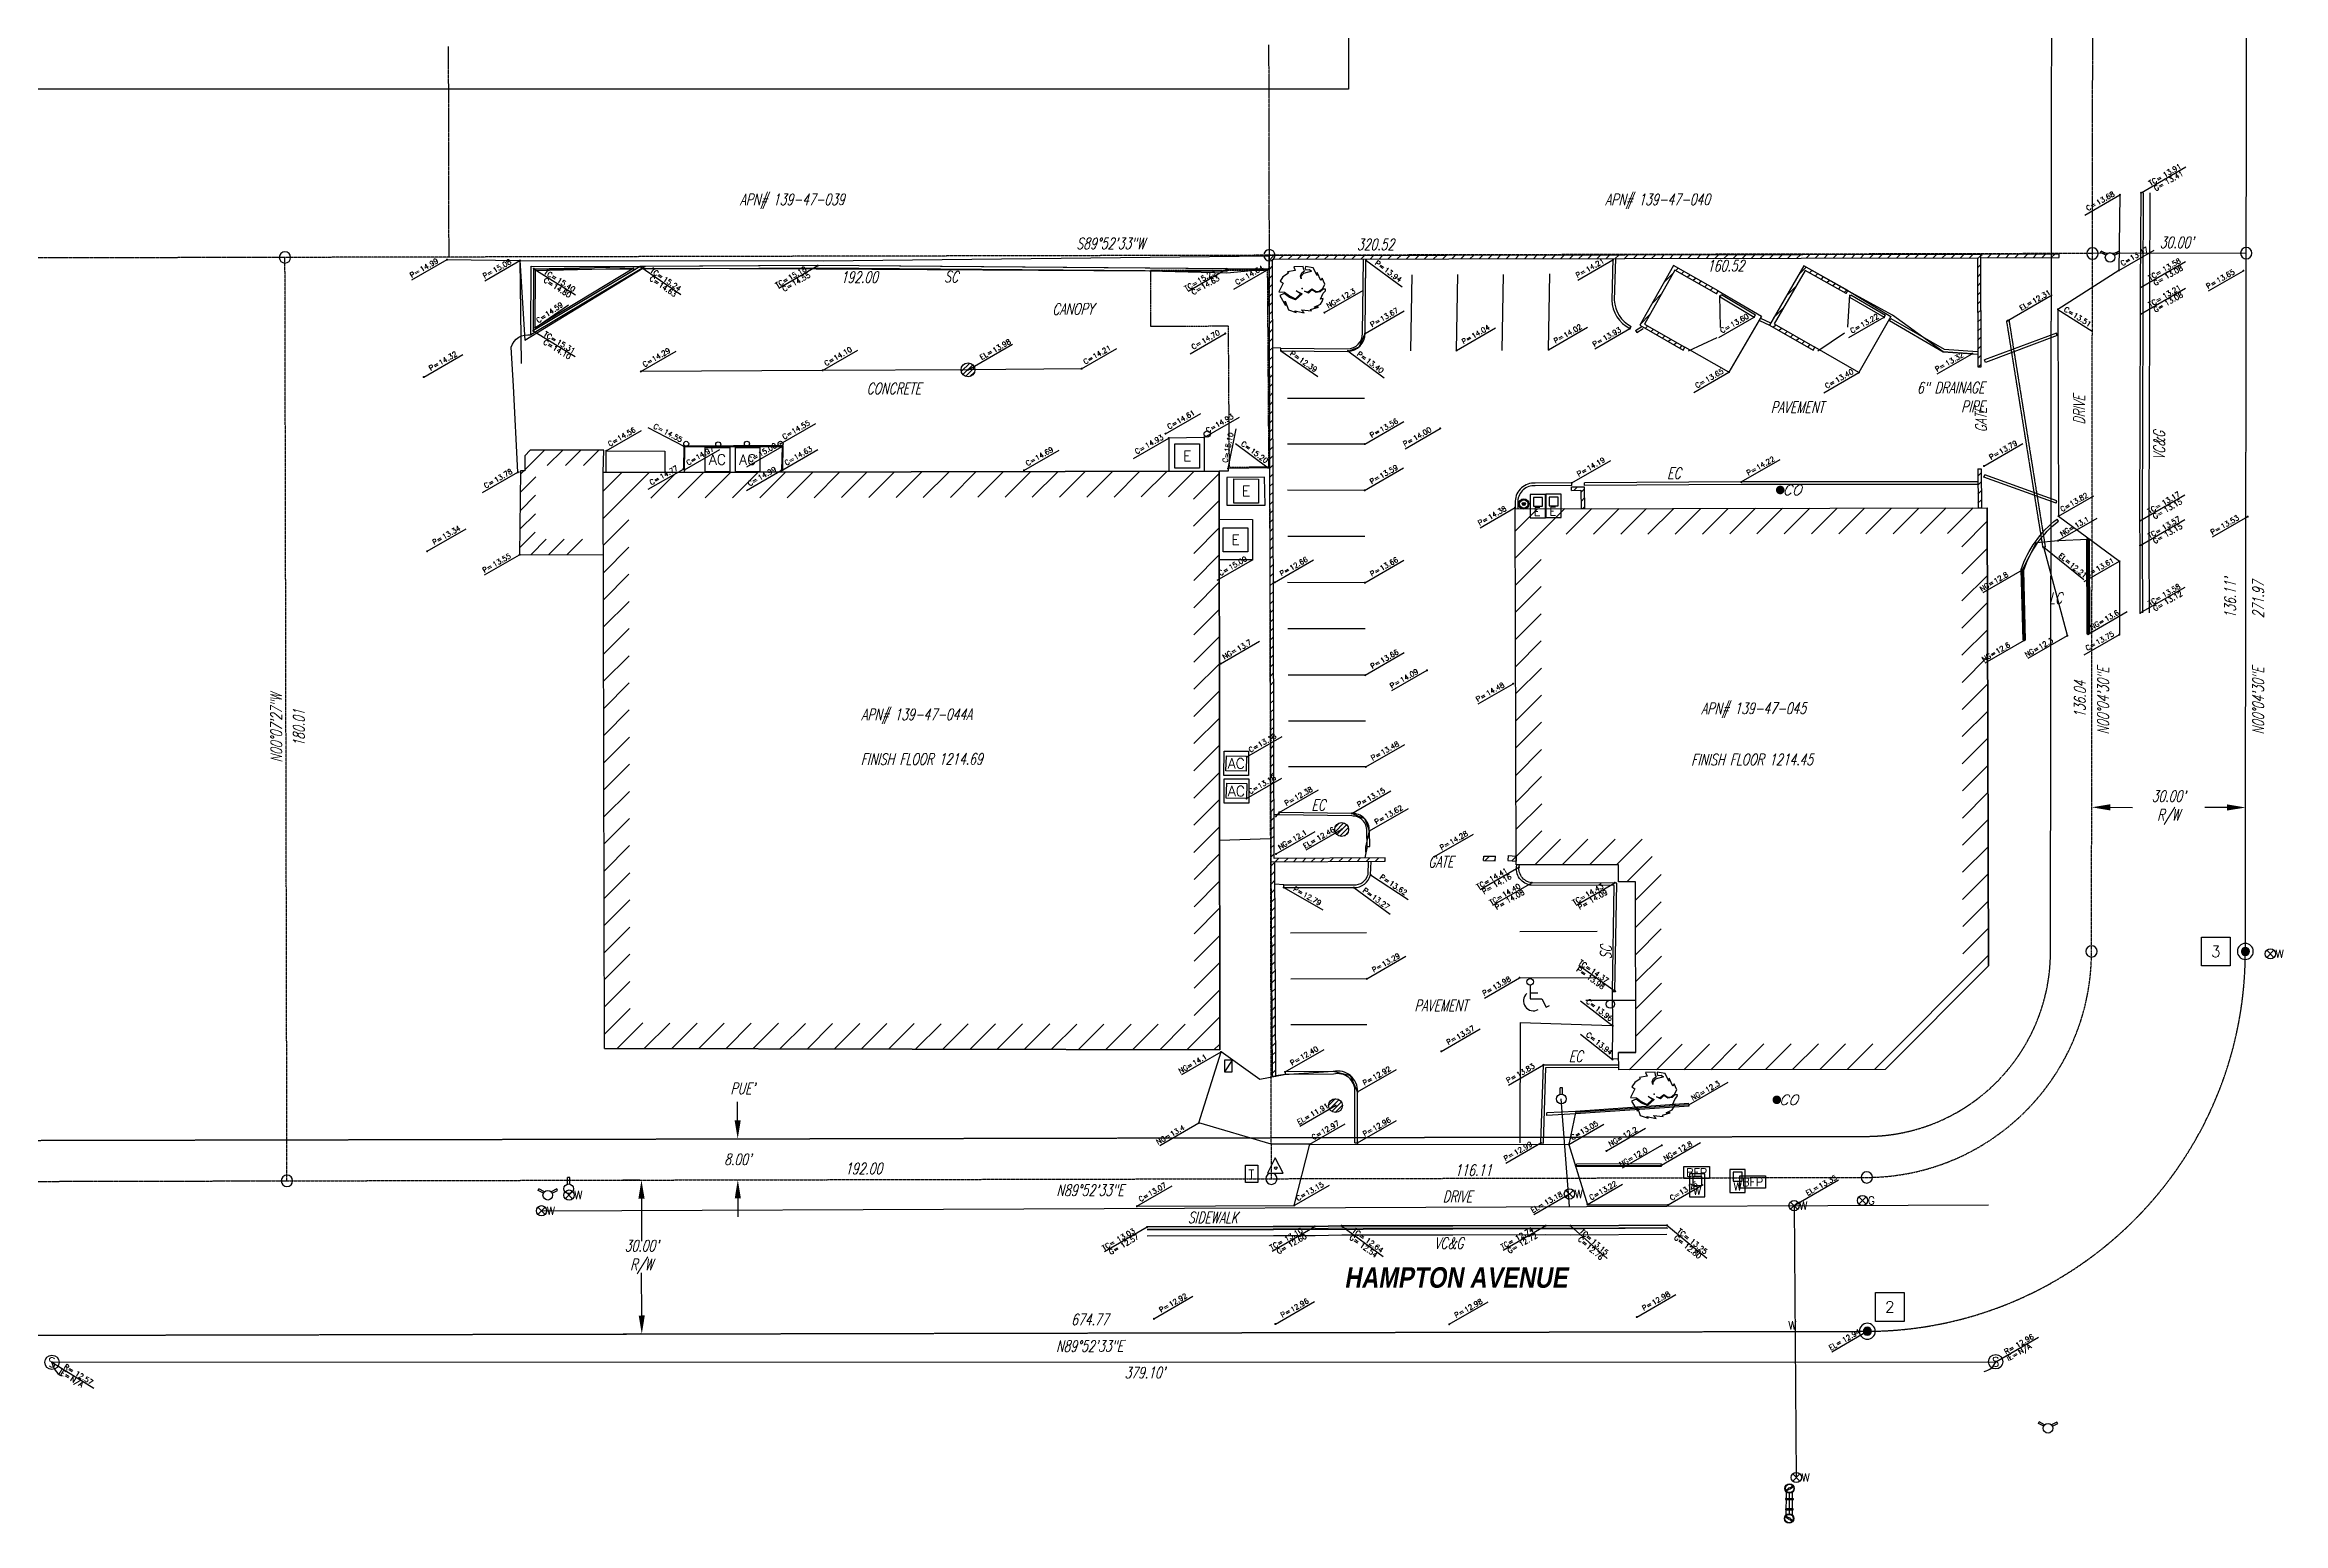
# Model space of a CAD drawing. Extents: x -13328 to 38686, y -130 to 7853.
# Drawn here: x 33447 to 38686, y -68 to 3390 of the extents above; entities that cross this region are included whole.
import ezdxf
from ezdxf.enums import TextEntityAlignment as Align

# ---------------------------------------------------------------- set-up
doc = ezdxf.new("R2010")
doc.units = 0
doc.header["$LTSCALE"] = 1.5
doc.header["$MEASUREMENT"] = 0
for name, pattern in [('CENTER2', [1.125, 0.75, -0.125, 0.125, -0.125]), ('DASHED', [0.75, 0.5, -0.25]), ('DASHED2', [0.375, 0.25, -0.125]), ('HIDDEN', [0.375, 0.25, -0.125]), ('HIDDEN2', [0.1875, 0.125, -0.0625]), ('PHANTOM2', [1.25, 0.625, -0.125, 0.125, -0.125, 0.125, -0.125])]:
    doc.linetypes.add(name, pattern=pattern)
doc.layers.get('0').update_dxf_attribs({"color": 8})
for name, color, linetype in [('AS-ADJLOT', 7, 'DASHED'), ('AS-ANNOT', 4, 'Continuous'), ('AS-BDY', 6, 'PHANTOM2'), ('AS-BDY-TXT', 5, 'Continuous'), ('AS-BLDG', 3, 'Continuous'), ('AS-BLDG-H', 1, 'Continuous'), ('AS-BLDG-OH', 8, 'HIDDEN2'), ('AS-CL', 3, 'CENTER2'), ('AS-CONC', 2, 'Continuous'), ('AS-CONTOUR BOUNDARIES', 7, 'Continuous'), ('AS-CONTOUR BREAKLINES', 7, 'Continuous'), ('AS-CONTROL', 7, 'Continuous'), ('AS-CURB', 1, 'Continuous'), ('AS-ESMT', 4, 'DASHED2'), ('AS-FNC', 1, 'FENCE'), ('AS-MISC', 2, 'Continuous'), ('AS-MON', 7, 'Continuous'), ('AS-NOTES', 4, 'Continuous'), ('AS-PRKG', 8, 'Continuous'), ('AS-PVMT', 1, 'Continuous'), ('AS-ROW', 5, 'DASHED'), ('AS-UCOMM', 30, 'CATV'), ('AS-UELEC', 10, 'Electric'), ('AS-UGAS', 50, 'Gas'), ('AS-UIRR', 72, 'Storm Drain'), ('AS-USD', 72, 'Storm Drain'), ('AS-USS', 94, 'Sewer'), ('AS-UWTR', 150, 'Water'), ('AS-VEG', 77, 'Continuous'), ('AS-WALL', 2, 'Continuous'), ('AS-WALL-H', 1, 'Continuous'), ('LABEL-GRADES', 1, 'Continuous')]:
    doc.layers.add(name, color=color, linetype=linetype)
doc.styles.add('BLOCK', font='romans.shx', dxfattribs={"height": 0.5})
doc.styles.add('BOLD', font='techb___.ttf', dxfattribs={"oblique": 10, "height": 3.5})
doc.styles.add('L100', font='simplex', dxfattribs={"height": 2})
doc.styles.add('ROMANS', font='ROMANS.shx', dxfattribs={"width": 0.7, "oblique": 15})
doc.linetypes.add('CATV', pattern='A,3.5,-0.2,["CATV",Standard,S=0.1,R=0,X=-0.1,Y=-0.05],-0.4', length=4.1)
doc.linetypes.add('Electric', pattern='A,3.5,-0.2,["E",Standard,S=0.1,R=0,X=-0.02,Y=-0.05],-0.25', length=3.95)
doc.linetypes.add('FENCE', pattern='A,1,-0.2,["X",Standard,S=0.1,R=0,X=-0.1,Y=-0.05],-0.1', length=1.3)
doc.linetypes.add('Gas', pattern='A,3.5,-0.2,["G",Standard,S=0.1,R=0,X=-0.05,Y=-0.05],-0.25', length=3.95)
doc.linetypes.add('Sewer', pattern='A,3.5,-0.2,["SS",Standard,S=0.1,R=0,X=-0.05,Y=-0.05],-0.25', length=3.95)
doc.linetypes.add('Storm Drain', pattern='A,3.5,-0.2,["SD",Standard,S=0.1,R=0,X=-0.05,Y=-0.05],-0.25', length=3.95)
doc.linetypes.add('Water', pattern='A,3.5,-0.2,["W",Standard,S=0.1,R=0,X=-0.05,Y=-0.05],-0.25', length=3.95)
picture_1 = doc.add_image_def('image1.jpg', size_in_pixel=(1332, 919))
pattern_1 = [(45, (-8668576.581, -10425045.829), (-10.606601718, 10.606601718), [])]

# ---------------------------------------------------------------- blocks, each defined once
blk = doc.blocks.new('sta')
for p, q in [((-0.004, 0.1), (-0.079, -0.05)), ((0.071, -0.05), (-0.004, 0.1)), ((-0.079, -0.05), (0.071, -0.05))]:
    blk.add_line(p, q)
blk.add_circle((0, 0), 0.0125)
blk = doc.blocks.new('*X79')
for p, q in [((69.5, 22.78), (70, 22.78)), ((69.5, 22.75), (70, 22.75)), ((69.5, 22.72), (70, 22.72)), ((69.51, 22.81), (69.99, 22.81)), ((69.51, 22.69), (69.99, 22.69)), ((69.52, 22.84), (69.98, 22.84)), ((69.52, 22.66), (69.98, 22.66)), ((69.53, 22.88), (69.97, 22.88)), ((69.53, 22.62), (69.97, 22.62)), ((69.55, 22.91), (69.95, 22.91)), ((69.55, 22.59), (69.95, 22.59)), ((69.58, 22.94), (69.92, 22.94)), ((69.58, 22.56), (69.92, 22.56)), ((69.63, 22.97), (69.87, 22.97)), ((69.63, 22.53), (69.87, 22.53))]:
    blk.add_line(p, q)
blk = doc.blocks.new('A$C29F65EC7')
at = {"layer": 'AS-MON'}
for major_axis, start_param, end_param in [((-0.055, 0.055), 3.926991, 10.210176), ((0.0275, 0.0275), 5.497787, 11.780972)]:
    blk.add_ellipse((28.687, 18.651), major_axis=major_axis, ratio=1, start_param=start_param, end_param=end_param, dxfattribs=at)
at = {"layer": 'AS-MON', "xscale": 0.1555044480000518, "yscale": 0.1555044480000518, "zscale": 0.1900609885443662}
blk.add_blockref('*X79', (17.84, 15.113), dxfattribs=at)
blk = doc.blocks.new('found')
at = {"layer": 'AS-MON'}
blk.add_blockref('A$C29F65EC7', (-28.687, -18.651), dxfattribs=at)
blk = doc.blocks.new('u-mhs')
blk.add_circle((0, 0), 0.07)
at = {"style": 'ROMANS', "width": 0.85}
blk.add_text('S', height=0.0923, dxfattribs=at).set_placement((0, 0), align=Align.MIDDLE_CENTER)
blk = doc.blocks.new('u-riser-telco')
blk.add_lwpolyline([(0.062, -0.083), (-0.058, -0.083), (-0.058, 0.086), (0.062, 0.086)], close=True)
at = {"style": 'ROMANS'}
blk.add_text('T', height=0.08, dxfattribs=at).set_placement((0, 0), align=Align.MIDDLE_CENTER)
blk = doc.blocks.new('u-fire-hyd')
for p, q in [((-0.094, 0.047), (-0.087, 0.061)), ((-0.042, 0.021), (-0.094, 0.047)), ((-0.033, 0.034), (-0.087, 0.061)), ((0.087, 0.061), (0.033, 0.034)), ((0.042, 0.021), (0.094, 0.047)), ((0.094, 0.047), (0.087, 0.061))]:
    blk.add_line(p, q)
blk.add_circle((0, 0), 0.0469)
blk = doc.blocks.new('u-wv')
for p, q in [((-0.035, 0.035), (0.035, -0.035)), ((0.035, 0.035), (-0.035, -0.035))]:
    blk.add_line(p, q)
blk.add_circle((0, 0), 0.05)
at = {"style": 'ROMANS'}
blk.add_text('W', height=0.08, dxfattribs=at).set_placement((0.05, 0), align=Align.MIDDLE_LEFT)
blk = doc.blocks.new('u-gv')
for p, q in [((0.035, 0.035), (-0.035, -0.035)), ((-0.035, 0.035), (0.035, -0.035))]:
    blk.add_line(p, q)
blk.add_circle((0, 0), 0.05)
at = {"style": 'ROMANS'}
blk.add_text('G', height=0.08, dxfattribs=at).set_placement((0.05, 0), align=Align.MIDDLE_LEFT)
blk = doc.blocks.new('u-bs-w')
at = {"style": 'ROMANS'}
blk.add_text('W', height=0.08, dxfattribs=at).set_placement((0, 0), align=Align.MIDDLE_CENTER)
blk = doc.blocks.new('wprv2')
for p, q in [((-0.061, 0.019), (-0.069, 0.005)), ((-0.057, 0.017), (-0.066, 0.003)), ((-0.052, 0.015), (-0.027, 0.015)), ((-0.047, 0), (-0.027, 0)), ((-0.023, 0.015), (0.023, 0.015)), ((-0.023, 0), (0.023, 0)), ((0.027, 0.015), (0.06, 0.015)), ((0.027, 0), (0.054, 0)), ((0.065, 0.016), (0.073, 0.003)), ((0.068, 0.018), (0.076, 0.005)), ((-0.074, -0.002), (-0.082, -0.016)), ((-0.07, -0.004), (-0.079, -0.018)), ((-0.053, -0.015), (-0.027, -0.015)), ((-0.023, -0.015), (0.023, -0.015)), ((0.027, -0.015), (0.06, -0.015)), ((0.077, -0.005), (0.085, -0.018)), ((0.08, -0.003), (0.089, -0.016))]:
    blk.add_line(p, q)
for points in [[(-0.023, 0.019), (-0.027, 0.019), (-0.027, -0.019), (-0.023, -0.019)], [(0.027, 0.019), (0.023, 0.019), (0.023, -0.019), (0.027, -0.019)]]:
    blk.add_lwpolyline(points, close=True)
for centre, radius in [((-0.07, 0.001), 0.0228), ((-0.07, 0.001), 0.0203), ((-0.07, 0.001), 0.00472), ((0.077, 0), 0.0228), ((0.077, 0), 0.0203), ((0.077, 0), 0.00472)]:
    blk.add_circle(centre, radius)
blk = doc.blocks.new('u-bfp')
blk.add_lwpolyline([(-0.125, 0.059), (0.125, 0.059), (0.125, -0.059), (-0.125, -0.059)], close=True)
at = {"style": 'BLOCK'}
blk.add_text('BFP', height=0.08, dxfattribs=at).set_placement((0, 0), align=Align.MIDDLE_CENTER)
blk = doc.blocks.new('u-wm')
for p, q in [((-0.075, 0.113), (-0.075, -0.113)), ((0.075, 0.113), (-0.075, 0.113)), ((0.075, -0.113), (0.075, 0.113)), ((-0.075, -0.113), (0.075, -0.113))]:
    blk.add_line(p, q)
at = {"linetype": 'HIDDEN'}
for p, q in [((0.045, 0.085), (-0.042, 0.085)), ((-0.042, 0.085), (-0.042, -0.001)), ((0.045, -0.001), (0.045, 0.085)), ((-0.042, -0.001), (0.045, -0.001))]:
    blk.add_line(p, q, dxfattribs=at)
at = {"style": 'ROMANS'}
blk.add_text('W', height=0.08, dxfattribs=at).set_placement((-0.04, -0.093))
blk = doc.blocks.new('u-fire-dept-conn')
for p, q in [((-0.012, 0.045), (-0.012, 0.11)), ((0.012, 0.11), (-0.012, 0.11)), ((0.012, 0.045), (0.012, 0.11))]:
    blk.add_line(p, q)
blk.add_circle((0, 0), 0.0469)
blk = doc.blocks.new('d-drywell')
h = blk.add_hatch()
h.set_pattern_fill('ANSI31', color=256, scale=0.25, style=0)
h.set_pattern_definition([(45, (-29.66272, -5.2871), (-0.022097087, 0.022097087), [])])
h.paths.add_polyline_path([(-0.068, 0, 1), (0.068, 0, 1)])
blk.add_circle((0, 0), 0.0676)
blk = doc.blocks.new('U-ICB')
for p, q in [((0.037, 0.056), (-0.037, -0.056)), ((0.037, 0.056), (-0.037, 0.056)), ((-0.037, 0.056), (-0.037, -0.056)), ((0.037, -0.056), (0.037, 0.056)), ((-0.037, -0.056), (0.037, -0.056))]:
    blk.add_line(p, q)
blk = doc.blocks.new('x-sign')
blk.add_line((-0.24, 0), (0.24, 0))
blk.add_circle((0, -0.04), 0.04)
blk = doc.blocks.new('X-HANDI')
for p, q in [((0, 0.066), (0, 0)), ((0, 0.028), (0.037, 0.028)), ((0, 0), (0.057, 0)), ((0.057, 0), (0.078, -0.041)), ((0.078, -0.041), (0.094, -0.033))]:
    blk.add_line(p, q)
blk.add_circle((0, 0.082), 0.0163)
blk.add_arc((0.016, -0.011), 0.0482, 132.075, 299.0546)
blk = doc.blocks.new('CLEANOUT')
at = {"const_width": 0.0416}
blk.add_lwpolyline([(-0.021, 0, 1), (0.021, 0, 1)], format="xyb", close=True, dxfattribs=at)
blk = doc.blocks.new('u-sco')
blk.add_blockref('CLEANOUT', (0, 0))
at = {"style": 'ROMANS', "oblique": 20}
blk.add_text('CO', height=0.1, dxfattribs=at).set_placement((0.021, 0), align=Align.MIDDLE_LEFT)
blk = doc.blocks.new('u-elec-trans')
blk.add_lwpolyline([(-0.12, 0.118), (0.12, 0.118), (0.12, -0.118), (-0.12, -0.118)], close=True)
at = {"style": 'ROMANS'}
blk.add_text('E', height=0.1, dxfattribs=at).set_placement((0, 0), align=Align.MIDDLE_CENTER)
blk = doc.blocks.new('x-bollard')
blk.add_circle((0, 0), 0.0625)
blk = doc.blocks.new('A$C59EA06EA')
at = {"layer": 'AS-VEG'}
for p, q in [((28.548, -5.237), (28.494, -5.272)), ((28.615, -5.21), (28.539, -5.225)), ((28.539, -5.225), (28.548, -5.237)), ((28.693, -5.173), (28.599, -5.177)), ((28.599, -5.177), (28.615, -5.21)), ((28.665, -5.267), (28.678, -5.235)), ((28.678, -5.235), (28.706, -5.214)), ((28.698, -5.2), (28.693, -5.173)), ((28.73, -5.231), (28.694, -5.24)), ((28.706, -5.214), (28.698, -5.2)), ((28.713, -5.172), (28.712, -5.191)), ((28.712, -5.191), (28.718, -5.204)), ((28.79, -5.185), (28.713, -5.172)), ((28.718, -5.204), (28.752, -5.2)), ((28.756, -5.225), (28.73, -5.231)), ((28.752, -5.2), (28.773, -5.216)), ((28.773, -5.216), (28.756, -5.225)), ((28.828, -5.259), (28.79, -5.185)), ((28.829, -5.232), (28.828, -5.259)), ((28.864, -5.307), (28.829, -5.232)), ((28.829, -5.232), (28.829, -5.232)), ((28.496, -5.335), (28.453, -5.418)), ((28.453, -5.418), (28.51, -5.421)), ((28.508, -5.437), (28.464, -5.454)), ((28.464, -5.454), (28.52, -5.551)), ((28.494, -5.272), (28.467, -5.316)), ((28.467, -5.316), (28.496, -5.335)), ((28.559, -5.473), (28.508, -5.437)), ((28.51, -5.421), (28.558, -5.459)), ((28.616, -5.486), (28.667, -5.439)), ((28.683, -5.44), (28.618, -5.498)), ((28.667, -5.439), (28.625, -5.409)), ((28.625, -5.409), (28.683, -5.44)), ((28.672, -5.292), (28.665, -5.267)), ((28.694, -5.24), (28.67, -5.268)), ((28.67, -5.268), (28.672, -5.292)), ((28.745, -5.432), (28.706, -5.414)), ((28.706, -5.414), (28.742, -5.42)), ((28.742, -5.42), (28.777, -5.39)), ((28.777, -5.401), (28.745, -5.432)), ((28.777, -5.39), (28.817, -5.416)), ((28.817, -5.425), (28.777, -5.401)), ((28.817, -5.416), (28.849, -5.412)), ((28.858, -5.418), (28.817, -5.425)), ((28.849, -5.412), (28.883, -5.388)), ((28.886, -5.394), (28.858, -5.418)), ((28.862, -5.49), (28.887, -5.433)), ((28.878, -5.286), (28.864, -5.307)), ((28.903, -5.344), (28.878, -5.286)), ((28.883, -5.388), (28.903, -5.344)), ((28.91, -5.392), (28.886, -5.394)), ((28.887, -5.433), (28.909, -5.409)), ((28.909, -5.409), (28.91, -5.392)), ((28.52, -5.551), (28.517, -5.509)), ((28.517, -5.509), (28.548, -5.593)), ((28.548, -5.593), (28.625, -5.619)), ((28.558, -5.459), (28.616, -5.486)), ((28.618, -5.498), (28.559, -5.473)), ((28.612, -5.603), (28.702, -5.625)), ((28.625, -5.619), (28.612, -5.603)), ((28.702, -5.625), (28.676, -5.596)), ((28.676, -5.596), (28.772, -5.604)), ((28.764, -5.592), (28.84, -5.567)), ((28.772, -5.604), (28.764, -5.592)), ((28.8, -5.567), (28.86, -5.538)), ((28.84, -5.567), (28.8, -5.567)), ((28.86, -5.538), (28.877, -5.514)), ((28.887, -5.484), (28.862, -5.49)), ((28.877, -5.514), (28.887, -5.484))]:
    blk.add_line(p, q, dxfattribs=at)
blk.add_point((28.683, -5.388), dxfattribs=at)
blk.add_point((28.683, -5.388), dxfattribs=at)
blk = doc.blocks.new('v-shade')
at = {"layer": 'AS-VEG'}
blk.add_blockref('A$C59EA06EA', (-28.683, 5.388), dxfattribs=at)
blk = doc.blocks.new('stub-up')
h = blk.add_hatch(color=256)
h.paths.add_polyline_path([(-0.05, 0, 1), (0.05, 0, 1)])
h.paths.add_polyline_path([(0.041, 0, -1), (-0.041, 0, -1)], flags=16)
h.paths.add_polyline_path([(0.015, 0, -1), (-0.015, 0, -1)], flags=0)
blk.add_hatch(color=256).paths.add_polyline_path([(-0.015, 0, 1), (0.015, 0, 1)])
for radius in [0.05, 0.0407, 0.0153]:
    blk.add_circle((0, 0), radius)
blk = doc.blocks.new('u-em')
for p, q in [((-0.075, 0.113), (-0.075, -0.113)), ((0.075, 0.113), (-0.075, 0.113)), ((0.075, -0.113), (0.075, 0.113)), ((-0.075, -0.113), (0.075, -0.113))]:
    blk.add_line(p, q)
at = {"linetype": 'HIDDEN'}
for p, q in [((0.045, 0.085), (-0.042, 0.085)), ((-0.042, 0.085), (-0.042, -0.001)), ((0.045, -0.001), (0.045, 0.085)), ((-0.042, -0.001), (0.045, -0.001))]:
    blk.add_line(p, q, dxfattribs=at)
at = {"style": 'ROMANS'}
blk.add_text('E', height=0.08, dxfattribs=at).set_placement((-0.04, -0.093))
blk = doc.blocks.new('A$C63122999')
at = {"layer": 'AS-UELEC'}
for p, q in [((0, 0), (0, 4.73)), ((0, 4.73), (4.79, 4.73)), ((4.79, 4.73), (4.79, 0)), ((4.79, 0), (0, 0))]:
    blk.add_line(p, q, dxfattribs=at)
at = {"layer": 'AS-UELEC', "style": 'ROMANS'}
blk.add_text('AC', height=2, dxfattribs=at).set_placement((2.4, 2.37), align=Align.MIDDLE_CENTER)
blk = doc.blocks.new('MT.TCG-L')
blk.add_line((-0.832, -0.48), (0, 0))
at = {"const_width": 0.02}
blk.add_lwpolyline([(-0.01, 0, 1), (0.01, 0, 1)], format="xyb", close=True, dxfattribs=at)
at = {"style": 'ROMANS'}
for s, p in [('TC=', (-0.843, -0.464)), ('G=', (-0.709, -0.546))]:
    blk.add_text(s, height=0.1, rotation=30, dxfattribs=at).set_placement(p)
for tag, p in [('TC', (-0.559, -0.299)), ('G', (-0.483, -0.417))]:
    blk.add_attdef(tag, p, '', height=0.1, rotation=30, dxfattribs=at)
blk = doc.blocks.new('MT.TCG-R')
blk.add_line((0, 0), (0.874, 0.504))
at = {"const_width": 0.02}
blk.add_lwpolyline([(-0.01, 0, 1), (0.01, 0, 1)], format="xyb", close=True, dxfattribs=at)
at = {"style": 'ROMANS'}
for s, p in [('TC=', (0.189, 0.132)), (' G=', (0.229, -0.006))]:
    blk.add_text(s, height=0.1, rotation=30, dxfattribs=at).set_placement(p)
for tag, p in [('TC', (0.462, 0.295)), ('G', (0.504, 0.153))]:
    blk.add_attdef(tag, p, '', height=0.1, rotation=30, dxfattribs=at)
blk = doc.blocks.new('MT.TCC-R')
blk.add_line((0, 0), (0.832, 0.48))
at = {"const_width": 0.02}
blk.add_lwpolyline([(-0.01, 0, 1), (0.01, 0, 1)], format="xyb", close=True, dxfattribs=at)
at = {"style": 'ROMANS'}
for s, p in [('TC=', (0.171, 0.124)), ('C=', (0.306, 0.043))]:
    blk.add_text(s, height=0.1, rotation=30, dxfattribs=at).set_placement(p)
for tag, p in [('TC', (0.429, 0.275)), ('C', (0.493, 0.149))]:
    blk.add_attdef(tag, p, '', height=0.1, rotation=30, dxfattribs=at)
blk = doc.blocks.new('MT.PAVE-R')
blk.add_line((0, 0), (0.761, 0.439))
at = {"const_width": 0.02}
blk.add_lwpolyline([(-0.01, 0, 1), (0.01, 0, 1)], format="xyb", close=True, dxfattribs=at)
at = {"style": 'ROMANS'}
blk.add_text('P=', height=0.1, rotation=30, dxfattribs=at).set_placement((0.137, 0.12))
blk.add_attdef('PELEV', (0.328, 0.228), '', height=0.1, rotation=30, dxfattribs=at)
blk = doc.blocks.new('MT.CE-R')
blk.add_line((0, 0), (0.686, 0.396))
at = {"const_width": 0.02}
blk.add_lwpolyline([(-0.009, -0.005, 1), (0.009, 0.005, 1)], format="xyb", close=True, dxfattribs=at)
at = {"style": 'L100'}
blk.add_text('C=', height=0.1, rotation=30, dxfattribs=at).set_placement((0.07, 0.081))
blk.add_attdef('CELEV', (0.252, 0.187), '', height=0.1, rotation=30, dxfattribs=at)
blk = doc.blocks.new('MT.NG-R')
blk.add_line((0, 0), (0.764, 0.441))
at = {"const_width": 0.02}
blk.add_lwpolyline([(-0.009, -0.005, 1), (0.009, 0.005, 1)], format="xyb", close=True, dxfattribs=at)
at = {"style": 'ROMANS'}
blk.add_text('NG=', height=0.1, rotation=30, dxfattribs=at).set_placement((0.076, 0.08))
blk.add_attdef('NGELEV', (0.355, 0.24), '', height=0.1, rotation=30, dxfattribs=at)
blk = doc.blocks.new('MT.NG-L')
blk.add_line((-0.764, -0.441), (0, 0))
at = {"const_width": 0.02}
blk.add_lwpolyline([(-0.009, -0.005, 1), (0.009, 0.005, 1)], format="xyb", close=True, dxfattribs=at)
at = {"style": 'ROMANS'}
blk.add_text('NG=', height=0.1, rotation=30, dxfattribs=at).set_placement((-0.795, -0.426))
blk.add_attdef('NGELEV', (-0.525, -0.271), '', height=0.1, rotation=30, dxfattribs=at)
blk = doc.blocks.new('MT.PAVE-L')
blk.add_line((-0.684, -0.395), (0, 0))
at = {"const_width": 0.02}
blk.add_lwpolyline([(-0.009, -0.005, 1), (0.009, 0.005, 1)], format="xyb", close=True, dxfattribs=at)
at = {"style": 'ROMANS'}
blk.add_text('P=', height=0.1, rotation=30, dxfattribs=at).set_placement((-0.69, -0.358))
blk.add_attdef('PELEV', (-0.492, -0.245), '', height=0.1, rotation=30, dxfattribs=at)
blk = doc.blocks.new('MT.CE-L')
blk.add_line((-0.686, -0.396), (0, 0))
at = {"const_width": 0.02}
blk.add_lwpolyline([(-0.009, -0.005, 1), (0.009, 0.005, 1)], format="xyb", close=True, dxfattribs=at)
at = {"style": 'ROMANS'}
blk.add_text('C=', height=0.1, rotation=30, dxfattribs=at).set_placement((-0.625, -0.318))
blk.add_attdef('CELEV', (-0.427, -0.205), '', height=0.1, rotation=30, dxfattribs=at)
blk = doc.blocks.new('MT.TCP-L')
blk.add_line((-0.757, -0.437), (0, 0))
at = {"const_width": 0.02}
blk.add_lwpolyline([(-0.01, 0, 1), (0.01, 0, 1)], format="xyb", close=True, dxfattribs=at)
at = {"style": 'ROMANS'}
for s, p in [('TC=', (-0.792, -0.436)), (' P=', (-0.743, -0.567))]:
    blk.add_text(s, height=0.1, rotation=30, dxfattribs=at).set_placement(p)
for tag, p in [('TC', (-0.543, -0.288)), ('P', (-0.466, -0.407))]:
    blk.add_attdef(tag, p, '', height=0.1, rotation=30, dxfattribs=at)
blk = doc.blocks.new('MT.ELEV-R')
blk.add_line((0, 0), (0.866, 0.5))
at = {"const_width": 0.02}
blk.add_lwpolyline([(-0.009, -0.005, 1), (0.009, 0.005, 1)], format="xyb", close=True, dxfattribs=at)
at = {"style": 'ROMANS'}
blk.add_text('EL=', height=0.1, rotation=30, dxfattribs=at).set_placement((0.266, 0.192))
blk.add_attdef('ELEV', (0.514, 0.328), '', height=0.1, rotation=30, dxfattribs=at)
blk = doc.blocks.new('MT.ELEV-L')
blk.add_line((-0.693, -0.4), (0, 0))
at = {"const_width": 0.02}
blk.add_lwpolyline([(-0.009, -0.005, 1), (0.009, 0.005, 1)], format="xyb", close=True, dxfattribs=at)
at = {"style": 'ROMANS'}
blk.add_text('EL=', height=0.1, rotation=30, dxfattribs=at).set_placement((-0.715, -0.375))
blk.add_attdef('ELEV', (-0.456, -0.226), '', height=0.1, rotation=30, dxfattribs=at)
blk = doc.blocks.new('MT.TCC-L')
blk.add_line((-0.757, -0.437), (0, 0))
at = {"const_width": 0.02}
blk.add_lwpolyline([(-0.01, 0, 1), (0.01, 0, 1)], format="xyb", close=True, dxfattribs=at)
at = {"style": 'ROMANS'}
for s, p in [('TC=', (-0.792, -0.436)), ('C=', (-0.655, -0.513))]:
    blk.add_text(s, height=0.1, rotation=30, dxfattribs=at).set_placement(p)
for tag, p in [('TC', (-0.543, -0.288)), ('C', (-0.466, -0.407))]:
    blk.add_attdef(tag, p, '', height=0.1, rotation=30, dxfattribs=at)
blk = doc.blocks.new('SQUARE')
blk.add_lwpolyline([(-0.14, -0.14), (-0.14, 0.14), (0.14, 0.14), (0.14, -0.14)], close=True)
at = {"style": 'ROMANS'}
blk.add_attdef('?', text='', height=0.11, dxfattribs=at).set_placement((0, 0), align=Align.MIDDLE_CENTER)
blk = doc.blocks.new('A$C782C66F1')
at = {"layer": 'AS-MON'}
blk.add_ellipse((28.687, 18.193), major_axis=(-0.0391, 0.0391), ratio=1, start_param=3.926991, end_param=10.210176, dxfattribs=at)
blk = doc.blocks.new('MT.SMH_R1')
blk.add_line((0, 0), (0.832, 0.48))
at = {"const_width": 0.02}
blk.add_lwpolyline([(-0.01, 0, 1), (0.01, 0, 1)], format="xyb", close=True, dxfattribs=at)
at = {"style": 'ROMANS'}
for s, p in [('R=', (0.203, 0.142)), ('IE=', (0.25, 0.009))]:
    blk.add_text(s, height=0.1, rotation=30, dxfattribs=at).set_placement(p)
for tag, p in [('RIM', (0.421, 0.268)), ('IE', (0.475, 0.139))]:
    blk.add_attdef(tag, p, '', height=0.1, rotation=30, dxfattribs=at)

msp = doc.modelspace()

# ---------------------------------------------------------------- hatches: boundary and pattern name
at = {"layer": 'AS-WALL-H'}
h = msp.add_hatch(dxfattribs=at)
h.set_pattern_fill('ANSI31', color=256, scale=120, style=0)
h.set_pattern_definition(pattern_1)
h.paths.add_polyline_path([(37971.1458, 2636.693), (37979.1858, 2636.7095), (37978.6476, 2899.8557), (36312.4924, 2896.4481), (36316.5052, 1478.7218), (36584.5647, 1480.0711), (36584.5243, 1488.111), (36324.5224, 1486.8023), (36320.5551, 2888.4245), (37970.6241, 2891.7992)])
h = msp.add_hatch(dxfattribs=at)
h.set_pattern_fill('ANSI31', color=256, scale=120, style=0)
h.set_pattern_definition(pattern_1)
h.paths.add_polyline_path([(38161.4807, 2900.2296), (37978.6476, 2899.8557), (37978.664, 2891.8157), (38161.4972, 2892.1896)])
h = msp.add_hatch(dxfattribs=at)
h.set_pattern_fill('ANSI31', color=256, scale=120, style=0)
h.set_pattern_definition(pattern_1)
h.paths.add_polyline_path([(37259.5396, 2873.5963), (37180.1714, 2733.8911), (37282.1321, 2675.6299), (37286.121, 2682.6106), (37191.1236, 2736.8929), (37262.5576, 2862.6321), (37359.4882, 2807.5268), (37363.4617, 2814.5163)])
h = msp.add_hatch(dxfattribs=at)
h.set_pattern_fill('ANSI31', color=256, scale=120, style=0)
h.set_pattern_definition(pattern_1)
h.paths.add_polyline_path([(37564.2282, 2872.991), (37483.5779, 2734.4158), (37585.8281, 2675.5014), (37589.842, 2682.4677), (37494.5886, 2737.3508), (37567.2022, 2862.1172), (37663.1777, 2808.4598), (37667.1011, 2815.4775)])
h = msp.add_hatch(dxfattribs=at)
h.set_pattern_fill('ANSI31', color=256, scale=120, style=0)
h.set_pattern_definition(pattern_1)
h.paths.add_polyline_path([(37979.3582, 2398.0187), (37971.3184, 2397.9696), (37971.8761, 2306.7458), (37979.9162, 2306.7602)])
h = msp.add_hatch(dxfattribs=at)
h.set_pattern_fill('ANSI31', color=256, scale=120, style=0)
h.set_pattern_definition(pattern_1)
h.paths.add_polyline_path([(37050.2161, 2356.0856), (37020.5389, 2355.7251), (37020.6365, 2347.6857), (37042.3472, 2347.9494), (37043.2578, 2305.0926), (37051.2993, 2305.1069)])
h = msp.add_hatch(dxfattribs=at)
h.set_pattern_fill('ANSI31', color=256, scale=120, style=0)
h.set_pattern_definition(pattern_1)
h.paths.add_polyline_path([(36325.8856, 1478.769), (36317.8457, 1478.7286), (36320.437, 977.1272), (36328.4769, 977.1688)])
h = msp.add_hatch(dxfattribs=at)
h.set_pattern_fill('ANSI31', color=256, scale=120, style=0)
h.set_pattern_definition(pattern_1)
h.paths.add_polyline_path([(36842.3116, 1492.1253), (36815.0117, 1492.343), (36814.9256, 1481.5497), (36842.2255, 1481.332)])
h.paths.add_polyline_path([(36891.1057, 1492.3483), (36872.2991, 1493.5747), (36871.5182, 1481.6002), (36891.1376, 1480.3207)])

# ---------------------------------------------------------------- linework, layer by layer
at = {"layer": 'AS-ADJLOT'}
for p, q in [((34393.4811, 2893.4657, -13342.582), (34392.414, 3385.8913, -13342.582)), ((36313.4766, 2897.6266, -13342.582), (36312.4095, 3390.0522, -13342.582)), ((34009.482, 2892.6335, -13342.582), (33213.7401, 2890.909, -13342.582))]:
    msp.add_line(p, q, dxfattribs=at)
at = {"layer": 'AS-ANNOT'}
msp.add_line((38599.7105, 2902.5811, -13342.582), (38239.7092, 2901.8009, -13342.582), dxfattribs=at)
at = {"layer": 'AS-BDY'}
for p, q in [((36313.4766, 2897.6266, -13342.582), (34009.482, 2892.6335, -13342.582)), ((34014.1631, 732.5763, -13342.582), (34009.482, 2892.6335, -13342.582)), ((38239.7092, 2901.8009, -13342.582), (36313.4766, 2897.6266, -13342.582)), ((36318.1577, 737.5693, -13342.582), (36313.4766, 2897.6266, -13342.582)), ((38237.5739, 1269.28, -13342.582), (38239.7092, 2901.8009, -13342.582)), ((34014.1631, 732.5764, -13342.582), (36318.1577, 737.5691, -13342.582)), ((36318.1577, 737.5693, -13342.582), (37711.5248, 740.5885, -13342.582))]:
    msp.add_line(p, q, dxfattribs=at)
msp.add_arc((37709.5744, 1268.5849, -13342.582), 528, 270.2116494, 0.0754239, dxfattribs=at)
at = {"layer": 'AS-BLDG'}
for p, q in [((34583.4758, 2441.9046, -13342.582), (34570.7229, 2428.7533, -13342.582)), ((34570.7229, 2428.7533, -13342.582), (34571.0914, 2393.1552, -13342.582)), ((34755.5613, 2441.6115, -13342.582), (34583.4758, 2441.9046, -13342.582)), ((34754.0799, 2389.5411, -13342.582), (34755.5613, 2441.6115, -13342.582)), ((34560.838, 2393.1546, -13342.582), (34558.6723, 2197.2757, -13342.582)), ((34571.0914, 2393.1552, -13342.582), (34560.838, 2393.1546, -13342.582)), ((36196.0132, 2392.7746, -13342.582), (34754.0799, 2389.5411, -13342.582)), ((34757.2734, 1042.0854, -13342.582), (34754.0799, 2389.5411, -13342.582)), ((36197.3973, 1038.6576, -13342.582), (36196.0132, 2392.7746, -13342.582)), ((36888.9499, 2304.8179, -13342.582), (37993.4951, 2306.7843, -13342.582)), ((37996.3373, 1235.5987, -13342.582), (37993.4951, 2306.7843, -13342.582)), ((36891.1606, 1471.6267, -13342.582), (36888.9499, 2304.8179, -13342.582)), ((34558.6723, 2197.2757, -13342.582), (34754.5345, 2197.7399, -13342.582)), ((37130.4545, 1471.8433, -13342.582), (36891.1606, 1471.6267, -13342.582)), ((37130.7896, 1432.046, -13342.582), (37130.4545, 1471.8433, -13342.582)), ((37170.595, 1431.6815, -13342.582), (37130.7896, 1432.046, -13342.582)), ((37171.0789, 1032.6373, -13342.582), (37170.595, 1431.6815, -13342.582)), ((37996.3373, 1235.5987, -13342.582), (37754.8535, 993.3087, -13342.582)), ((34757.2734, 1042.0854, -13342.582), (36197.3973, 1038.6576, -13342.582)), ((37171.0789, 1032.6373, -13342.582), (37130.8216, 1032.5702, -13342.582)), ((37131.002, 992.269, -13342.582), (37130.8216, 1032.5702, -13342.582)), ((37754.8535, 993.3087, -13342.582), (37131.002, 992.269, -13342.582))]:
    msp.add_line(p, q, dxfattribs=at)
at = {"layer": 'AS-BLDG-H'}
for p, q in [((34571.0635, 2395.8439, -13342.582), (34617.067, 2441.8474, -13342.582)), ((34623.4824, 2405.8364, -13342.582), (34659.4213, 2441.7753, -13342.582)), ((34665.8367, 2405.7643, -13342.582), (34701.7755, 2441.7031, -13342.582)), ((34708.191, 2405.6921, -13342.582), (34744.1298, 2441.631, -13342.582)), ((34560.2794, 2342.6334, -13342.582), (34596.6841, 2379.0381, -13342.582)), ((34560.7538, 2385.5342, -13342.582), (34568.3746, 2393.155, -13342.582)), ((34754.184, 2345.6191, -13342.582), (34798.2049, 2389.6401, -13342.582)), ((34754.3344, 2282.13, -13342.582), (34861.9876, 2389.7831, -13342.582)), ((34865.6352, 2329.7911, -13342.582), (34925.7702, 2389.9261, -13342.582)), ((34929.4178, 2329.9342, -13342.582), (34989.5528, 2390.0692, -13342.582)), ((34993.2005, 2330.0772, -13342.582), (35053.3355, 2390.2122, -13342.582)), ((35056.9831, 2330.2202, -13342.582), (35117.1181, 2390.3552, -13342.582)), ((35120.7658, 2330.3633, -13342.582), (35180.9008, 2390.4983, -13342.582)), ((35184.5484, 2330.5063, -13342.582), (35244.6834, 2390.6413, -13342.582)), ((35248.331, 2330.6493, -13342.582), (35308.466, 2390.7843, -13342.582)), ((35312.1137, 2330.7923, -13342.582), (35372.2487, 2390.9273, -13342.582)), ((35375.8963, 2330.9354, -13342.582), (35436.0313, 2391.0704, -13342.582)), ((35439.679, 2331.0784, -13342.582), (35499.814, 2391.2134, -13342.582)), ((35503.4616, 2331.2214, -13342.582), (35563.5966, 2391.3564, -13342.582)), ((35567.2442, 2331.3645, -13342.582), (35627.3792, 2391.4995, -13342.582)), ((35631.0269, 2331.5075, -13342.582), (35691.1619, 2391.6425, -13342.582)), ((35694.8095, 2331.6505, -13342.582), (35754.9445, 2391.7855, -13342.582)), ((35758.5922, 2331.7936, -13342.582), (35818.7272, 2391.9286, -13342.582)), ((35822.3748, 2331.9366, -13342.582), (35882.5098, 2392.0716, -13342.582)), ((35886.1574, 2332.0796, -13342.582), (35946.2924, 2392.2146, -13342.582)), ((35949.9401, 2332.2226, -13342.582), (36010.0751, 2392.3576, -13342.582)), ((36013.7227, 2332.3657, -13342.582), (36073.8577, 2392.5007, -13342.582)), ((36077.5054, 2332.5087, -13342.582), (36137.6404, 2392.6437, -13342.582)), ((36136.0799, 2327.4437, -13342.582), (36196.0187, 2387.3824, -13342.582)), ((34559.8051, 2299.7327, -13342.582), (34596.2098, 2336.1374, -13342.582)), ((36136.1449, 2263.869, -13342.582), (36196.0837, 2323.8078, -13342.582)), ((37008.2606, 2245.0302, -13342.582), (37068.3677, 2305.1373, -13342.582)), ((37072.0137, 2245.1437, -13342.582), (37132.1208, 2305.2508, -13342.582)), ((37135.7668, 2245.2572, -13342.582), (37195.8739, 2305.3643, -13342.582)), ((37199.5199, 2245.3707, -13342.582), (37259.627, 2305.4778, -13342.582)), ((37263.273, 2245.4842, -13342.582), (37323.3802, 2305.5913, -13342.582)), ((37327.0262, 2245.5977, -13342.582), (37387.1333, 2305.7048, -13342.582)), ((37390.7793, 2245.7112, -13342.582), (37450.8864, 2305.8183, -13342.582)), ((37454.5324, 2245.8247, -13342.582), (37514.6395, 2305.9318, -13342.582)), ((37518.2855, 2245.9382, -13342.582), (37578.3926, 2306.0453, -13342.582)), ((37582.0386, 2246.0517, -13342.582), (37642.1457, 2306.1588, -13342.582)), ((37645.7917, 2246.1652, -13342.582), (37705.8988, 2306.2723, -13342.582)), ((37709.5448, 2246.2787, -13342.582), (37769.6519, 2306.3858, -13342.582)), ((37773.298, 2246.3922, -13342.582), (37833.4051, 2306.4993, -13342.582)), ((37837.0511, 2246.5057, -13342.582), (37897.1582, 2306.6128, -13342.582)), ((37900.8042, 2246.6192, -13342.582), (37960.9113, 2306.7263, -13342.582)), ((34559.3308, 2256.832, -13342.582), (34595.7355, 2293.2367, -13342.582)), ((34754.4849, 2218.6409, -13342.582), (34814.3432, 2278.4992, -13342.582)), ((36136.2099, 2200.2944, -13342.582), (36196.1487, 2260.2332, -13342.582)), ((36889.087, 2253.1358, -13342.582), (36940.8615, 2304.9103, -13342.582)), ((36889.2554, 2189.6646, -13342.582), (37004.6146, 2305.0238, -13342.582)), ((37933.736, 2215.9114, -13342.582), (37993.5774, 2275.7528, -13342.582)), ((34558.8565, 2213.9312, -13342.582), (34595.2612, 2250.3359, -13342.582)), ((34584.689, 2197.3374, -13342.582), (34620.7747, 2233.423, -13342.582)), ((34627.2162, 2197.4382, -13342.582), (34663.3019, 2233.5238, -13342.582)), ((34669.7434, 2197.539, -13342.582), (34705.8291, 2233.6246, -13342.582)), ((34754.6354, 2155.1517, -13342.582), (34814.4937, 2215.01, -13342.582)), ((37933.9044, 2152.4402, -13342.582), (37993.7458, 2212.2816, -13342.582)), ((34754.7859, 2091.6626, -13342.582), (34814.6442, 2151.5209, -13342.582)), ((36136.2749, 2136.7198, -13342.582), (36196.2137, 2196.6586, -13342.582)), ((36889.4239, 2126.1934, -13342.582), (36949.2653, 2186.0349, -13342.582)), ((37934.0728, 2088.969, -13342.582), (37993.9142, 2148.8104, -13342.582)), ((36136.3399, 2073.1452, -13342.582), (36196.2786, 2133.0839, -13342.582)), ((36889.5923, 2062.7222, -13342.582), (36949.4337, 2122.5637, -13342.582)), ((34754.9363, 2028.1734, -13342.582), (34814.7946, 2088.0318, -13342.582)), ((36136.4049, 2009.5705, -13342.582), (36196.3436, 2069.5093, -13342.582)), ((36889.7607, 1999.251, -13342.582), (36949.6021, 2059.0925, -13342.582)), ((37934.2412, 2025.4978, -13342.582), (37994.0826, 2085.3392, -13342.582)), ((34755.0868, 1964.6843, -13342.582), (34814.9451, 2024.5426, -13342.582)), ((36136.4698, 1945.9959, -13342.582), (36196.4086, 2005.9347, -13342.582)), ((36889.9291, 1935.7798, -13342.582), (36949.7705, 1995.6213, -13342.582)), ((37934.4096, 1962.0266, -13342.582), (37994.2511, 2021.868, -13342.582)), ((34755.2373, 1901.1952, -13342.582), (34815.0956, 1961.0535, -13342.582)), ((36136.5348, 1882.4213, -13342.582), (36196.4736, 1942.3601, -13342.582)), ((37934.578, 1898.5554, -13342.582), (37994.4195, 1958.3968, -13342.582)), ((34755.3878, 1837.706, -13342.582), (34815.2461, 1897.5643, -13342.582)), ((36890.0975, 1872.3086, -13342.582), (36949.9389, 1932.1501, -13342.582)), ((37934.7464, 1835.0842, -13342.582), (37994.5879, 1894.9256, -13342.582)), ((34755.5382, 1774.2169, -13342.582), (34815.3965, 1834.0752, -13342.582)), ((36136.5998, 1818.8467, -13342.582), (36196.5386, 1878.7854, -13342.582)), ((36890.2659, 1808.8374, -13342.582), (36950.1073, 1868.6789, -13342.582)), ((36136.6648, 1755.272, -13342.582), (36196.6036, 1815.2108, -13342.582)), ((36890.4343, 1745.3662, -13342.582), (36950.2758, 1805.2077, -13342.582)), ((37934.9149, 1771.613, -13342.582), (37994.7563, 1831.4544, -13342.582)), ((34755.6887, 1710.7278, -13342.582), (34815.547, 1770.5861, -13342.582)), ((36136.7298, 1691.6974, -13342.582), (36196.6685, 1751.6362, -13342.582)), ((36890.6027, 1681.895, -13342.582), (36950.4442, 1741.7365, -13342.582)), ((37935.0833, 1708.1418, -13342.582), (37994.9247, 1767.9832, -13342.582)), ((34755.8392, 1647.2386, -13342.582), (34815.6975, 1707.0969, -13342.582)), ((36136.7948, 1628.1228, -13342.582), (36196.7335, 1688.0615, -13342.582)), ((36890.7711, 1618.4238, -13342.582), (36950.6126, 1678.2653, -13342.582)), ((37935.2517, 1644.6706, -13342.582), (37995.0931, 1704.512, -13342.582)), ((34755.9896, 1583.7495, -13342.582), (34815.8479, 1643.6078, -13342.582)), ((36136.8597, 1564.5482, -13342.582), (36196.7985, 1624.4869, -13342.582)), ((37935.4201, 1581.1994, -13342.582), (37995.2615, 1641.0408, -13342.582)), ((34756.1401, 1520.2603, -13342.582), (34815.9984, 1580.1186, -13342.582)), ((36890.9396, 1554.9526, -13342.582), (36950.781, 1614.7941, -13342.582)), ((37935.5885, 1517.7282, -13342.582), (37995.4299, 1577.5696, -13342.582)), ((36136.9247, 1500.9735, -13342.582), (36196.8635, 1560.9123, -13342.582)), ((36891.108, 1491.4814, -13342.582), (36950.9494, 1551.3229, -13342.582)), ((36934.9324, 1471.6663, -13342.582), (36994.9868, 1531.7207, -13342.582)), ((36998.6297, 1471.724, -13342.582), (37058.6841, 1531.7784, -13342.582)), ((37062.327, 1471.7816, -13342.582), (37122.3814, 1531.836, -13342.582)), ((37126.0242, 1471.8393, -13342.582), (37186.0786, 1531.8937, -13342.582)), ((34756.2906, 1456.7712, -13342.582), (34816.1489, 1516.6295, -13342.582)), ((36136.9897, 1437.3989, -13342.582), (36196.9285, 1497.3377, -13342.582)), ((37149.6974, 1431.8728, -13342.582), (37209.1554, 1491.3308, -13342.582)), ((37935.7569, 1454.257, -13342.582), (37995.5983, 1514.0984, -13342.582)), ((34756.4411, 1393.2821, -13342.582), (34816.2994, 1453.1404, -13342.582)), ((36137.0547, 1373.8243, -13342.582), (36196.9935, 1433.763, -13342.582)), ((37170.6465, 1389.1824, -13342.582), (37230.5739, 1449.1097, -13342.582)), ((37935.9253, 1390.7858, -13342.582), (37995.7667, 1450.6272, -13342.582)), ((34756.5915, 1329.7929, -13342.582), (34816.4498, 1389.6512, -13342.582)), ((36137.1197, 1310.2496, -13342.582), (36197.0584, 1370.1884, -13342.582)), ((37170.7236, 1325.6198, -13342.582), (37230.651, 1385.5472, -13342.582)), ((37936.0937, 1327.3146, -13342.582), (37995.9352, 1387.156, -13342.582)), ((34756.742, 1266.3038, -13342.582), (34816.6003, 1326.1621, -13342.582)), ((37170.8007, 1262.0573, -13342.582), (37230.7281, 1321.9847, -13342.582)), ((37936.2621, 1263.8434, -13342.582), (37996.1036, 1323.6848, -13342.582)), ((34756.8925, 1202.8147, -13342.582), (34816.7508, 1262.673, -13342.582)), ((36137.1847, 1246.675, -13342.582), (36197.1234, 1306.6138, -13342.582)), ((37170.8778, 1198.4948, -13342.582), (37230.8052, 1258.4221, -13342.582)), ((37729.3245, 993.2661, -13342.582), (37996.272, 1260.2136, -13342.582)), ((36137.2496, 1183.1004, -13342.582), (36197.1884, 1243.0392, -13342.582)), ((34757.0429, 1139.3255, -13342.582), (34816.9013, 1199.1838, -13342.582)), ((36137.3146, 1119.5258, -13342.582), (36197.2534, 1179.4645, -13342.582)), ((37170.9549, 1134.9322, -13342.582), (37230.8822, 1194.8596, -13342.582)), ((34757.1934, 1075.8364, -13342.582), (34817.0517, 1135.6947, -13342.582)), ((34787.0113, 1042.0146, -13342.582), (34846.869, 1101.8723, -13342.582)), ((34850.4998, 1041.8635, -13342.582), (34910.3575, 1101.7212, -13342.582)), ((34913.9883, 1041.7124, -13342.582), (34973.846, 1101.5701, -13342.582)), ((34977.4768, 1041.5613, -13342.582), (35037.3345, 1101.419, -13342.582)), ((35040.9653, 1041.4102, -13342.582), (35100.823, 1101.2679, -13342.582)), ((35104.4537, 1041.259, -13342.582), (35164.3114, 1101.1167, -13342.582)), ((35167.9422, 1041.1079, -13342.582), (35227.7999, 1100.9656, -13342.582)), ((35231.4307, 1040.9568, -13342.582), (35291.2884, 1100.8145, -13342.582)), ((35294.9192, 1040.8057, -13342.582), (35354.7769, 1100.6634, -13342.582)), ((35358.4077, 1040.6546, -13342.582), (35418.2654, 1100.5123, -13342.582)), ((35421.8962, 1040.5035, -13342.582), (35481.7539, 1100.3611, -13342.582)), ((35485.3847, 1040.3523, -13342.582), (35545.2424, 1100.21, -13342.582)), ((36120.2696, 1038.8412, -13342.582), (36197.3184, 1115.8899, -13342.582)), ((37171.0319, 1071.3697, -13342.582), (37230.9593, 1131.2971, -13342.582)), ((35548.8732, 1040.2012, -13342.582), (35608.7309, 1100.0589, -13342.582)), ((35612.3617, 1040.0501, -13342.582), (35672.2194, 1099.9078, -13342.582)), ((35675.8502, 1039.899, -13342.582), (35735.7079, 1099.7567, -13342.582)), ((35739.3387, 1039.7479, -13342.582), (35799.1964, 1099.6056, -13342.582)), ((35802.8272, 1039.5967, -13342.582), (35862.6849, 1099.4544, -13342.582)), ((35866.3157, 1039.4456, -13342.582), (35926.1734, 1099.3033, -13342.582)), ((35929.8042, 1039.2945, -13342.582), (35989.6618, 1099.1522, -13342.582)), ((35993.2926, 1039.1434, -13342.582), (36053.1503, 1099.0011, -13342.582)), ((36056.7811, 1038.9923, -13342.582), (36116.6388, 1098.85, -13342.582)), ((36183.7581, 1038.69, -13342.582), (36197.3834, 1052.3153, -13342.582)), ((37155.6118, 992.31, -13342.582), (37231.0364, 1067.7346, -13342.582)), ((37219.3577, 992.4162, -13342.582), (37279.4579, 1052.5165, -13342.582)), ((37283.1035, 992.5225, -13342.582), (37343.2038, 1052.6227, -13342.582)), ((37346.8494, 992.6287, -13342.582), (37406.9496, 1052.729, -13342.582)), ((37410.5952, 992.735, -13342.582), (37470.6955, 1052.8352, -13342.582)), ((37474.3411, 992.8412, -13342.582), (37534.4413, 1052.9414, -13342.582)), ((37538.0869, 992.9474, -13342.582), (37598.1872, 1053.0477, -13342.582)), ((37601.8328, 993.0537, -13342.582), (37661.933, 1053.1539, -13342.582)), ((37665.5786, 993.1599, -13342.582), (37725.6789, 1053.2602, -13342.582)), ((37130.8279, 1031.1657, -13342.582), (37132.2348, 1032.5726, -13342.582))]:
    msp.add_line(p, q, dxfattribs=at)
at = {"layer": 'AS-BLDG-OH', "elevation": -13342.582}
msp.add_lwpolyline([(36035.4674, 2731.8989), (36216.8946, 2732.3593), (36219.1146, 2402.1017), (36312.3791, 2402.7287), (36309.2886, 2862.4767), (36035.1378, 2861.7809)], close=True, dxfattribs=at)
at = {"layer": 'AS-CL'}
for p, q in [((38597.5741, 1269.2204, -13342.582), (38601.8428, 4532.8786, -13342.582)), ((29615.6336, 363.0433, -13342.582), (37712.8546, 380.591, -13342.582))]:
    msp.add_line(p, q, dxfattribs=at)
msp.add_arc((37709.5744, 1268.5849, -13342.582), 888, 270.2116494, 0.0410056, dxfattribs=at)
at = {"layer": 'AS-CONC', "elevation": -13342.582}
for points in [[(38304.0871, 3039.0345), (38301.5005, 2862.1888), (38159.0192, 2771.0694), (38160.3639, 2287.3423), (38302.9656, 2181.9111), (38302.8501, 2010.232)], [(36213.9759, 2865.9351), (36312.578, 2866.2142)], [(37363.4617, 2814.5163), (37464.7966, 2754.9508), (37389.0642, 2624.5281), (37286.121, 2682.6106)], [(37667.1011, 2815.4775), (37767.5165, 2754.2973), (37693.1125, 2623.5117), (37589.842, 2682.4677)], [(36160.8041, 2471.5672), (36077.8884, 2470.0956), (36078.0623, 2392.5101)], [(36160.8041, 2471.5672), (36160.981, 2392.696)], [(34944.6373, 2389.9684), (34944.9964, 2450.0237), (35172.8357, 2450.5788), (35171.8604, 2390.478)], [(36313.8956, 2400.7064), (36216.8172, 2398.8662), (36216.58, 2392.5012), (36196.0132, 2392.7746)], [(36302.1351, 2378.7904), (36213.7079, 2378.1236), (36214.0466, 2313.0321), (36303.2894, 2313.2624), (36302.1351, 2378.7904)], [(36196.1279, 2280.5166), (36273.9696, 2279.9112), (36273.7424, 2185.5528), (36196.225, 2185.6005)], [(37127.996, 1016.8869), (37116.5263, 1017.8314), (37117.0579, 1095.2912), (37116.072, 1175.209)], [(36003.3403, 673.2317), (36371.5376, 674.5582), (36408.2142, 818.251), (37014.1587, 817.6929), (37058.1792, 676.2902), (37246.4613, 676.2083)]]:
    msp.add_lwpolyline(points, dxfattribs=at)
msp.add_lwpolyline([(34558.2069, 2390.3346), (34554.431, 2390.1286), (34544.226, 2591.6969), (34539.046, 2682.9978, -0.376690304), (34585.1044, 2711.3876, -2.453355063)], format="xyb", dxfattribs=at)
for points in [[(36260.142, 1726.3171), (36259.1513, 1690.9797), (36211.715, 1691.4422), (36212.7057, 1726.7797)], [(36261.001, 1662.2985), (36260.0103, 1626.9611), (36212.574, 1627.4236), (36213.5647, 1662.761)]]:
    msp.add_lwpolyline(points, close=True, dxfattribs=at)
at = {"layer": 'AS-CONTOUR BOUNDARIES', "elevation": 1365.83}
msp.add_lwpolyline([(34757.2734, 1042.0854), (34754.0799, 2389.5411), (36196.0132, 2392.7746), (36197.3973, 1038.6576)], close=True, dxfattribs=at)
at = {"layer": 'AS-CONTOUR BOUNDARIES', "elevation": 1251.686}
msp.add_lwpolyline([(37754.8535, 993.3087), (37131.002, 992.269), (37130.8216, 1032.5702), (37171.0789, 1032.6373), (37170.595, 1431.6815), (37130.7896, 1432.046), (37130.4545, 1471.8433), (36891.1606, 1471.6267), (36888.9499, 2304.8179), (37993.4951, 2306.7843), (37996.3373, 1235.5987), (37754.8535, 993.3087)], dxfattribs=at)
at = {"layer": 'AS-CONTOUR BREAKLINES'}
for points in [[(34559.484, 2885.4672, 1238.414), (34570.5413, 2699.4072, 1226.606), (34847.0178, 2867.8839, 1232.942), (35253.0333, 2866.1483, 1232.066), (36032.8688, 2861.6224, 1232.786), (36213.8757, 2856.4997, 1232.978), (36312.578, 2866.2142, 1233.098)], [(36340.4997, 2674.2162, 1206.134), (36496.6195, 2672.8379, 1218.242), (36523.6181, 2683.663, 1220.486), (36537.3642, 2714.865, 1221.41), (36539.3676, 2886.1953, 1224.662)], [(34591.8405, 2866.306, 1242.218), (34840.7996, 2871.1232, 1240.346), (34591.1548, 2721.9911, 1241.174), (34591.8405, 2866.306, 1242.218)], [(34595.6306, 2861.9963, 1235.018), (34826.3301, 2867.2335, 1234.478), (34595.0124, 2728.2477, 1232.522), (34595.6306, 2861.9963, 1235.018)], [(36213.9759, 2865.9351, 1240.178), (36033.9815, 2867.3505, 1239.962), (35256.4461, 2873.4646, 1239.626), (34840.7996, 2871.1232, 1240.346)], [(37958.5695, 2667.4556, 1217.282), (37890.7293, 2672.093, 1216.898), (37771.4651, 2757.2728, 1214.846), (37668.8109, 2814.0191, 1219.394), (37564.2282, 2872.991, 1212.458)], [(35873.8638, 2632.1687, 1227.878), (35608.0819, 2629.659, 1225.1708), (35267.6248, 2628.3752, 1226.606), (34842.3985, 2625.8264, 1228.874)], [(35174.5679, 2395.7776, 1232.978), (35175.8326, 2452.7669, 1232.102), (34942.9058, 2451.2706, 1232.018), (34942.0291, 2397.7213, 1234.67)], [(34944.6728, 2395.9063, 1237.094), (34944.9964, 2450.0237, 1237.01), (35172.8357, 2450.5788, 1237.406), (35171.936, 2395.137, 1237.346)], [(38080.328, 1997.2465, 1208.78), (38075.8363, 2161.9126, 1211.1404), (38108.4158, 2225.8113, 1217.7164), (38159.3554, 2230.097, 1214.4692), (38229.0057, 2233.2409, 1223.0384), (38229.4421, 2011.3773, 1220.096)], [(38181.0123, 2007.9189, 1204.934), (38126.3008, 2214.7724, 1203.9968)], [(36539.3859, 1501.1858, 1219.526), (36539.483, 1512.7453, 1219.874), (36547.4297, 1551.2641, 1220.87), (36537.0964, 1579.0251, 1219.538), (36506.324, 1592.0689, 1215.206), (36336.6683, 1594.5934, 1205.93), (36327.3031, 1583.4148, 1205.45)], [(36408.2142, 818.251, 1213.1048), (36317.9584, 818.0456, 1217.2904), (36148.3406, 867.9824, 1218.7292), (36200.4396, 1034.1245, 1226.894)], [(36519.7737, 821.1832, 1212.914), (36519.6603, 940.5775, 1212.47), (36503.6147, 978.3104, 1211.27), (36462.8508, 988.1864, 1208.162), (36348.2136, 980.2975, 1205.906), (36290.9198, 969.47, 1222.778), (36200.4396, 1034.1245, 1226.894)], [(37295.3371, 910.1337, 1204.7804), (37029.9472, 892.104, 1219.1672), (37014.1587, 817.6929, 1214.0396)], [(37032.1248, 768.8275, 1215.2696), (37230.9722, 769.0662, 1210.9904)], [(36027.1867, 624.6848, 1213.7816), (36322.6035, 625.6425, 1213.772), (36419.9465, 625.947, 1214.6396), (36482.5158, 627.5949, 1209.4328), (36743.141, 627.0114, 1210.3712), (36960.038, 627.761, 1210.3184), (37018.1166, 627.4479, 1215.2132), (37243.8219, 628.6122, 1216.4036)], [(37245.66, 621.6857, 1210.988), (37047.0506, 620.4292, 1210.5572), (36743.0816, 619.683, 1209.788), (36323.2938, 618.0016, 1207.9424), (36027.2428, 617.8675, 1208.198)]]:
    msp.add_polyline3d(points, dxfattribs=at)
at = {"layer": 'AS-CURB'}
for p, q in [((34585.1044, 2711.3876, -13342.582), (34585.8691, 2872.3345, -13342.582)), ((34852.4069, 2871.0681, -13342.582), (34585.1044, 2711.3876, -13342.582)), ((34585.8691, 2872.3345, -13342.582), (34852.4069, 2871.0681, -13342.582)), ((34591.1548, 2721.9911, -13342.582), (34591.8405, 2866.306, -13342.582)), ((34830.8348, 2865.1705, -13342.582), (34591.1548, 2721.9911, -13342.582)), ((34591.8405, 2866.306, -13342.582), (34830.8348, 2865.1705, -13342.582)), ((37989.1271, 2647.1012, -13342.582), (37987.0231, 2652.7202, -13342.582))]:
    msp.add_line(p, q, dxfattribs=at)
at = {"layer": 'AS-CURB', "elevation": -13342.582}
for points in [[(38351.4879, 2061.1635), (38351.1719, 2218.8605), (38350.7635, 2276.5652), (38352.4427, 2760.1173), (38352.2816, 2822.6699), (38353.3615, 3043.8231)], [(38357.4879, 2061.1755), (38357.1718, 2218.8878), (38356.7636, 2276.5761), (38358.4428, 2760.1146), (38358.2816, 2822.663), (38359.3614, 3043.7938)], [(38373.0189, 2061.2066), (38372.7027, 2218.9583), (38372.2948, 2276.604), (38373.9738, 2760.1077), (38373.8127, 2822.645), (38374.8922, 3043.718)], [(36213.9287, 2859.9353), (35256.4403, 2867.4645), (34842.2621, 2865.0078)], [(36213.9759, 2865.9351), (35256.4461, 2873.4646), (34852.4069, 2871.0681)], [(36213.9759, 2865.9351), (36213.9287, 2859.9353)], [(37368.2731, 2800.6383), (37371.3553, 2805.7861)], [(37368.2731, 2800.6383), (37447.7401, 2753.0582)], [(37371.3553, 2805.7861), (37450.8223, 2758.206)], [(37671.281, 2799.9705), (37674.311, 2805.1492)], [(37671.281, 2799.9705), (37752.0889, 2752.689)], [(37674.311, 2805.1492), (37755.1189, 2757.8677)], [(37157.0409, 2726.085), (37159.8128, 2731.4064)], [(37170.1276, 2722.0888), (37184.9622, 2731.1506)], [(37173.2554, 2716.9685), (37188.0899, 2726.0303)], [(37447.7401, 2753.0582), (37450.8223, 2758.206)], [(37460.6928, 2744.7713), (37463.1663, 2750.2378)], [(37460.6928, 2744.7713), (37483.5779, 2734.4158)], [(37463.1663, 2750.2378), (37486.6118, 2739.6287)], [(37752.0889, 2752.689), (37755.1189, 2757.8677)], [(37764.7843, 2744.7511), (37767.7826, 2749.9483)], [(37764.7843, 2744.7511), (37890.7293, 2672.093), (37971.0846, 2666.6001)], [(37767.7826, 2749.9483), (37892.5244, 2677.9843), (37971.0723, 2672.6149)], [(36340.4997, 2674.2162), (36340.5527, 2680.216)], [(37170.1276, 2722.0888), (37173.2554, 2716.9685)], [(38155.2115, 2715.6973), (37987.0231, 2652.7202)], [(38157.3155, 2710.0783), (37989.1271, 2647.1012)], [(38157.3155, 2710.0783), (38155.2115, 2715.6973)], [(37021.1605, 2359.131), (37021.1252, 2365.1309)], [(37970.532, 2367.6144), (37417.9205, 2367.3371), (37051.249, 2365.4985)], [(37051.2791, 2359.4986), (37051.249, 2365.4985)], [(37970.535, 2361.6144), (37417.9371, 2361.3371), (37051.2791, 2359.4986)], [(37985.8001, 2378.3684), (37987.8349, 2384.0129)], [(38154.5277, 2317.5435), (37985.8001, 2378.3684)], [(38156.5625, 2323.1879), (37987.8349, 2384.0129)], [(38154.5277, 2317.5435), (38156.5625, 2323.1879)], [(38160.4808, 2275.9327), (38156.7992, 2280.6704)], [(38232.0057, 2233.2468), (38226.0057, 2233.235)], [(38226.0057, 2233.235), (38226.4421, 2011.3714)], [(38232.0057, 2233.2468), (38232.4421, 2011.3832)], [(36336.579, 1588.5941), (36336.6683, 1594.5934)], [(36542.3369, 1514.7718), (36548.335, 1514.9212)], [(36347.0897, 1418.8086), (36347.0965, 1424.8086)], [(37116.072, 1175.209), (37122.071, 1175.0991)], [(36948.922, 821.1301), (36954.7848, 1003.9156), (37130.9482, 1004.2868)], [(36954.9189, 820.9378), (36960.5959, 997.9278), (37130.9751, 998.2868)], [(36349.9713, 987.499), (36350.0078, 981.4991)], [(37295.1337, 913.1268), (37029.7707, 895.0989), (36962.4402, 891.7351)], [(36962.7396, 885.7426), (36962.4402, 891.7351)], [(37295.5404, 907.1406), (37030.1237, 889.1091), (36962.7396, 885.7426)], [(36513.7737, 821.1775), (36519.7737, 821.1832)], [(36948.922, 821.1301), (36954.9189, 820.9378)], [(37230.9686, 772.0662), (37032.1212, 771.8275)], [(37032.1284, 765.8275), (37032.1212, 771.8275)], [(37230.9759, 766.0662), (37032.1284, 765.8275)], [(37243.8219, 628.6122), (37018.1166, 627.4479), (36960.038, 627.761), (36743.141, 627.0114), (36482.5158, 627.5949), (36419.9465, 625.947), (36322.6035, 625.6425), (36027.1867, 624.6848)], [(37243.8529, 622.6123), (37018.1159, 621.4478), (36960.0322, 621.761), (36743.1446, 621.0113), (36482.588, 621.5948), (36420.0349, 619.9473), (36322.6222, 619.6426), (36027.2061, 618.6848)], [(37243.9344, 606.8105), (37018.1141, 605.6455), (36960.0169, 605.9588), (36743.1543, 605.2092), (36482.7784, 605.7922), (36420.2677, 604.1458), (36322.6717, 603.8406), (36027.2574, 602.8828)]]:
    msp.add_lwpolyline(points, dxfattribs=at)
for points in [[(36340.4997, 2674.2162), (36496.6195, 2672.8379, 0.407846146), (36537.3642, 2714.865), (36539.3989, 2888.8721)], [(36340.5527, 2680.216), (36496.5627, 2678.8386, 0.407402228), (36531.364, 2714.8844), (36533.3984, 2888.8598)], [(37117.557, 2890.0546), (37114.6122, 2792.9077, 0.268618844), (37157.0409, 2726.085, -0.828987368)], [(37123.5601, 2890.0668), (37120.616, 2792.9436, 0.267849949), (37159.8128, 2731.4064, 0.267849949)], [(37021.1252, 2365.1309), (36935.6293, 2364.6289, 0.41807079), (36888.6811, 2322.629), (36888.9499, 2304.8179)], [(37021.1605, 2359.131), (36935.453, 2358.6277, 0.41815816), (36894.6834, 2322.5202), (36894.9492, 2304.9084)], [(38077.3291, 1997.1647), (38072.8228, 2162.3653, -0.147508118), (38156.7992, 2280.6704, -0.147508118)], [(38083.3269, 1997.3283), (38078.8499, 2161.4567, -0.146404447), (38160.4808, 2275.9327, -0.146404447)], [(36542.3369, 1514.7718), (36541.4277, 1551.2688, 0.43321746), (36506.3805, 1586.0674), (36336.579, 1588.5941)], [(36548.335, 1514.9212), (36547.4297, 1551.2641, 0.430794321), (36506.324, 1592.0689), (36336.6683, 1594.5934)], [(36347.0897, 1418.8086), (36510.9708, 1418.6218, 0.354804787), (36550.2437, 1448.6853), (36551.5922, 1479.9051)], [(36347.0965, 1424.8086), (36511.0633, 1424.6217, 0.350775845), (36544.2753, 1449.5468), (36545.5853, 1479.8749)], [(37116.072, 1175.209), (37120.6133, 1423.1284), (36927.2365, 1423.8581, -0.447757198), (36892.2719, 1471.6277, -0.411752768)], [(37122.071, 1175.0991), (37126.7238, 1429.1054), (36927.5504, 1429.857, -0.456900882), (36898.4333, 1471.6333, -6.817762973)], [(36519.7737, 821.1832), (36519.6603, 940.5775, 0.502334321), (36462.8508, 988.1864), (36349.9713, 987.499)], [(36513.7737, 821.1775), (36513.6602, 940.7541, 0.508829501), (36463.5968, 982.1908), (36350.0078, 981.4991)]]:
    msp.add_lwpolyline(points, format="xyb", dxfattribs=at)
at = {"layer": 'AS-ESMT'}
for p, q in [((38143.7088, 2901.5929, -13342.582), (38145.8432, 4533.475, -13342.582)), ((38141.574, 1269.4055, -13342.582), (38143.7088, 2901.5929, -13342.582)), ((29614.6454, 819.0422, -13342.582), (37711.8664, 836.5899, -13342.582))]:
    msp.add_line(p, q, dxfattribs=at)
msp.add_arc((37709.5744, 1268.5849, -13342.582), 432, 270.2116494, 0.0754239, dxfattribs=at)
at = {"layer": 'AS-FNC', "elevation": -13342.582}
for points in [[(34388.3872, 2887.6248), (34559.484, 2885.4672), (35269.8078, 2884.9446), (36312.4924, 2896.4481)], [(34559.484, 2885.4672), (34562.2659, 2644.5417)], [(37369.4599, 2728.8875), (37367.9009, 2803.5405)], [(37666.971, 2729.5363), (37671.7481, 2804.796)], [(37293.9997, 2673.7691), (37361.7466, 2705.1675)], [(37596.8963, 2673.8586), (37659.36, 2716.1094)], [(36316.3524, 1532.7009), (36196.896, 1529.0638)]]:
    msp.add_lwpolyline(points, dxfattribs=at)
at = {"layer": 'AS-MISC', "elevation": -13342.582}
msp.add_lwpolyline([(34761.4298, 2389.5576), (34761.3162, 2440.176), (34898.6801, 2439.6657), (34898.7917, 2389.8656)], dxfattribs=at)
at = {"layer": 'AS-NOTES'}
for p, q in [((38238.0338, 1620.8832, -13342.582), (38238.0713, 1649.5612, -13342.582)), ((38598.0335, 1620.4124, -13342.582), (38598.071, 1649.0903, -13342.582)), ((38281.2148, 1606.3047, -13342.582), (38333.3819, 1606.2365, -13342.582)), ((38554.8145, 1605.9468, -13342.582), (38502.6474, 1606.0151, -13342.582)), ((35068.9816, 874.0626, -13342.582), (35068.888, 917.2625, -13342.582)), ((34839.9246, 734.3658, -13342.582), (34800.6067, 734.2806, -13342.582)), ((34843.9002, 691.1743, -13342.582), (34844.1158, 591.6889, -13342.582)), ((35069.3769, 691.6629, -13342.582), (35069.4705, 648.463, -13342.582)), ((34844.4932, 417.575, -13342.582), (34844.2776, 517.0604, -13342.582)), ((34840.7048, 374.3667, -13342.582), (34801.3869, 374.2815, -13342.582))]:
    msp.add_line(p, q, dxfattribs=at)
at = {"layer": 'AS-NOTES', "elevation": -13342.582}
for points in [[(36035.371, 2769.9001, 0, 10, 0), (36005.371, 2769.8977, 0, 0, 0), (35942.6036, 2769.8928, 0, 0, 0)], [(38080.6364, 2095.962, 0, 10, 0), (38110.6364, 2095.9818, 0, 0, 0), (38129.3468, 2095.9941, 0, 0, 0)], [(38226.2772, 2095.2364, 0, 10, 0), (38196.2772, 2095.2351, 0, 0, 0), (38177.6405, 2095.2343, 0, 0, 0)]]:
    msp.add_lwpolyline(points, format="xyseb", dxfattribs=at)
at = {"layer": 'AS-NOTES', "color": 4, "elevation": -13342.582}
msp.add_lwpolyline([(38068.682, 2551.1127, 0, 10, 0), (38039.3151, 2557.2435, 0, 0, 0), (37912.6816, 2585.0565, 0, 0, 0)], format="xyseb", dxfattribs=at)
at = {"layer": 'AS-NOTES'}
for points in [[(38281.2242, 1613.5047, -13342.582), (38281.2053, 1599.1047, -13342.582), (38238.0148, 1606.3612, -13342.582)], [(38554.8239, 1613.1468, -13342.582), (38554.8051, 1598.7468, -13342.582), (38598.0145, 1605.8903, -13342.582)], [(35076.1816, 874.0782, -13342.582), (35061.7816, 874.0469, -13342.582), (35069.0752, 830.8627, -13342.582)], [(34851.1002, 691.1899, -13342.582), (34836.7003, 691.1587, -13342.582), (34843.8066, 734.3742, -13342.582)], [(35076.5769, 691.6785, -13342.582), (35062.1769, 691.6473, -13342.582), (35069.2833, 734.8628, -13342.582)], [(34851.6931, 417.5906, -13342.582), (34837.2932, 417.5594, -13342.582), (34844.5868, 374.3751, -13342.582)]]:
    msp.add_solid(points, dxfattribs=at)
at = {"layer": 'AS-PRKG', "elevation": -13342.582}
for points in [[(36644.1709, 2674.343), (36647.2297, 2852.1801)], [(36751.3575, 2674.9746), (36754.4162, 2852.8117)], [(36858.1125, 2675.2362), (36861.1712, 2853.0733)], [(36966.76, 2676.6857), (36969.8187, 2854.5228)], [(36536.1687, 2562.7051), (36355.4946, 2562.9514)], [(36536.5323, 2455.8805), (36355.8582, 2456.1268)], [(36536.1504, 2347.6301), (36355.4764, 2347.8764)], [(36536.9441, 2239.4526), (36356.2701, 2239.6989)], [(36536.7452, 2131.6192), (36356.0711, 2131.8655)], [(36537.5824, 2023.522), (36356.9083, 2023.7683)], [(36537.7613, 1915.4732), (36357.0872, 1915.7195)], [(36538.5685, 1807.8366), (36357.8944, 1808.0829)], [(36538.9721, 1700.7915), (36358.298, 1701.0378)], [(36540.6383, 1312.5534), (36362.7414, 1311.9422)], [(36899.629, 1315.9164), (37080.4704, 1316.8357)], [(36541.4186, 1205.1483), (36363.5217, 1204.5371)], [(36898.8691, 1207.6164), (37079.7104, 1208.5357)], [(36900.0897, 821.7449), (36901.4094, 1102.7129), (37114.6063, 1095.7572)], [(36541.8795, 1097.8086), (36363.9826, 1097.1975)]]:
    msp.add_lwpolyline(points, dxfattribs=at)
at = {"layer": 'AS-PVMT', "elevation": -13342.582}
for points in [[(36340.5527, 2680.216), (36321.1427, 2680.8427)], [(36336.579, 1588.5941), (36324.2344, 1588.5592)], [(36542.3369, 1514.7718), (36536.4933, 1487.8692)], [(36347.0965, 1424.8086), (36326.156, 1426.434)], [(36320.437, 977.1272), (36328.4769, 977.1688)], [(36350.0078, 981.4991), (36328.4727, 977.9782)]]:
    msp.add_lwpolyline(points, dxfattribs=at)
at = {"layer": 'AS-ROW'}
for p, q in [((38239.7092, 2901.8009, -13342.582), (38241.8431, 4533.3494, -13342.582)), ((29614.8535, 723.0425, -13342.582), (34014.1631, 732.5763, -13342.582))]:
    msp.add_line(p, q, dxfattribs=at)
at = {"layer": 'AS-USD', "elevation": -13342.582}
for points in [[(38038.4231, 2744.4431), (38044.3476, 2745.3921)], [(38123.3385, 2214.2979), (38129.263, 2215.2468)]]:
    msp.add_lwpolyline(points, dxfattribs=at)
at = {"layer": 'AS-USD', "linetype": 'DASHED2', "elevation": -13342.582}
for points in [[(38038.4231, 2744.4431), (38123.3385, 2214.2979)], [(38044.3476, 2745.3921), (38129.263, 2215.2468)]]:
    msp.add_lwpolyline(points, dxfattribs=at)
at = {"layer": 'AS-USS'}
msp.add_line((33464.1396, 308.0449, -13342.582), (38013.3274, 309.401, -13342.582), dxfattribs=at)
for centre, radius, start, end in [((33510.517, 316.6253, -13342.582), 47.1645, 190.481859, 239.0810805), ((37981.5162, 320.1899, -13342.582), 33.591, 278.1801488, 341.265405)]:
    msp.add_arc(centre, radius, start, end, dxfattribs=at)
at = {"layer": 'AS-UWTR'}
for p, q in [((37015.7501, 672.4263, -13342.582), (36996.5762, 924.1244, -13342.582)), ((34610.0024, 662.5571, -13342.582), (37996.2265, 676.4486, -13342.582)), ((37541.4226, 674.5828, -13342.582), (37546.6141, 38.5344, -13342.582))]:
    msp.add_line(p, q, dxfattribs=at)
at = {"layer": 'AS-WALL', "elevation": -13342.582}
for points in [[(37979.1858, 2636.7095), (37978.6476, 2899.8557), (36312.4924, 2896.4481), (36316.5052, 1478.7218), (36584.5647, 1480.0711)], [(36584.5243, 1488.111), (36324.5224, 1486.8023), (36320.5551, 2888.4245), (37970.6241, 2891.7992), (37971.1458, 2636.693)], [(38161.4807, 2900.2296), (37978.6476, 2899.8557)], [(37978.664, 2891.8157), (38161.4972, 2892.1896)], [(38161.4972, 2892.1896), (38161.4807, 2900.2296)], [(37363.4617, 2814.5163), (37259.5396, 2873.5963), (37180.1714, 2733.8911), (37282.1321, 2675.6299)], [(37359.4882, 2807.5268), (37262.5576, 2862.6321), (37191.1236, 2736.8929), (37286.121, 2682.6106)], [(37667.1011, 2815.4775), (37564.2282, 2872.991), (37483.5779, 2734.4158), (37585.8281, 2675.5014)], [(37663.1777, 2808.4598), (37567.2022, 2862.1172), (37494.5886, 2737.3508), (37589.842, 2682.4677)], [(37359.4882, 2807.5268), (37363.4617, 2814.5163)], [(37663.1777, 2808.4598), (37667.1011, 2815.4775)], [(37282.1321, 2675.6299), (37286.121, 2682.6106)], [(37585.8281, 2675.5014), (37589.842, 2682.4677)], [(37971.1458, 2636.693), (37979.1858, 2636.7095)], [(37971.3184, 2397.9696), (37979.3582, 2398.0187)], [(37971.3184, 2397.9696), (37971.8761, 2306.7458)], [(37979.3582, 2398.0187), (37979.9162, 2306.7602)], [(37020.5389, 2355.7251), (37050.2161, 2356.0856), (37051.2993, 2305.1069)], [(37020.6365, 2347.6857), (37020.5389, 2355.7251)], [(37020.6365, 2347.6857), (37042.3472, 2347.9494), (37043.2578, 2305.0926)], [(36320.437, 977.1272), (36317.8457, 1478.7286)], [(36328.4769, 977.1688), (36325.8856, 1478.769)], [(36584.5647, 1480.0711), (36584.5243, 1488.111)], [(36814.9256, 1481.5497), (36815.0117, 1492.343)], [(36814.9256, 1481.5497), (36842.2255, 1481.332)], [(36815.0117, 1492.343), (36842.3116, 1492.1253)], [(36842.2255, 1481.332), (36842.3116, 1492.1253)], [(36872.2991, 1493.5747), (36871.5182, 1481.6002)], [(36871.5182, 1481.6002), (36891.1376, 1480.3207)], [(36872.2991, 1493.5747), (36891.1057, 1492.3483)]]:
    msp.add_lwpolyline(points, dxfattribs=at)
at = {"layer": 'AS-WALL-H'}
for p, q in [((37971.8761, 2306.7458, -13342.582), (37979.9162, 2306.7602, -13342.582)), ((37043.2578, 2305.0926, -13342.582), (37051.2993, 2305.1069, -13342.582)), ((36891.1057, 1492.3483, -13342.582), (36891.1376, 1480.3207, -13342.582)), ((36320.437, 977.1272, -13342.582), (36328.4769, 977.1688, -13342.582))]:
    msp.add_line(p, q, dxfattribs=at)

# ---------------------------------------------------------------- block references
at = {"layer": 'AS-CONTROL', "xscale": 239.9999999999999, "yscale": 239.9999999999999, "zscale": 12, "rotation": 359.9574401591557}
msp.add_blockref('sta', (36328.2646, 762.4024, -13342.582), dxfattribs=at)
at = {"layer": 'AS-MISC'}
for name, p, xscale, yscale, zscale, rotation in [('x-bollard', (34948.478, 2456.6594, -13342.582), 93.89145527780066, 93.89145527780066, 187.7829105535818, 359.9574401591556), ('x-bollard', (35090.7319, 2456.8572, -13342.582), 93.89145527780066, 93.89145527780066, 187.7829105535818, 359.9574401591556), ('x-bollard', (35169.2736, 2456.6281, -13342.582), 93.89145527780066, 93.89145527780066, 187.7829105535818, 359.9574401591556), ('x-bollard', (36070.3055, 2480.3258, -13342.582), 5.999999999999486, 5.999999999999486, 12, 359.9574401591548), ('x-bollard', (36168.0467, 2479.5997, -13342.582), 120.0000000030133, 120.0000000030133, 240, 359.9574401588901), ('x-bollard', (35023.6254, 2455.4012, -13342.582), 93.89145527780066, 93.89145527780066, 187.7829105535818, 359.9574401591556), ('x-sign', (37111.3196, 1155.3834, -13342.582), 239.9999999999999, 239.9999999999999, 12, 359.9574401591557)]:
    msp.add_blockref(name, p, dxfattribs=dict(at, xscale=xscale, yscale=yscale, zscale=zscale, rotation=rotation))
at = {"layer": 'AS-MON', "xscale": 240, "yscale": 240, "zscale": 240}
for p in [(27124.6663, -1473.6792, -13342.582), (29428.6609, -1468.6861, -13342.582), (31354.8934, -1464.5118, -13342.582), (31714.8947, -1463.7316, -13342.582), (31352.7582, -3097.0327, -13342.582), (27129.3474, -3633.7364, -13342.582), (29433.342, -3628.7436, -13342.582), (30826.709, -3625.7242, -13342.582)]:
    msp.add_blockref('A$C782C66F1', p, dxfattribs=at)
at = {"layer": 'AS-MON', "xscale": 239.9999999999999, "yscale": 239.9999999999999, "zscale": 12, "rotation": 359.9574401591557}
for p in [(38597.5741, 1269.2204, -13342.582), (37712.8546, 380.591, -13342.582)]:
    msp.add_blockref('found', p, dxfattribs=at)
at = {"layer": 'AS-NOTES', "ltscale": 0.4, "xscale": 240.0001072436571, "yscale": 240.0001072436571, "zscale": 240.0001072436571}
for p, values in [((38528.3242, 1269.2365, -13342.582), {'?': '3'}), ((37765.5689, 437.4336, -13342.582), {'?': '2'})]:
    msp.add_blockref('SQUARE', p, dxfattribs=at).add_auto_attribs(values)
at = {"layer": 'AS-PRKG', "xscale": 479.9999999994785, "yscale": 479.9999999994785, "zscale": 24, "rotation": 359.9574401592224}
msp.add_blockref('X-HANDI', (36923.8246, 1158.699, -13342.582), dxfattribs=at)
at = {"layer": 'AS-UCOMM', "xscale": 239.9999999999999, "yscale": 239.9999999999999, "zscale": 12, "rotation": 359.9574401591557}
msp.add_blockref('u-riser-telco', (36271.2699, 748.4299, -13342.582), dxfattribs=at)
at = {"layer": 'AS-UELEC', "zscale": 12}
for name, p, xscale, yscale, rotation in [('A$C63122999', (34992.8351, 2391.2912, -13342.582), 12, 12, 359.9574401591548), ('A$C63122999', (35063.7285, 2391.2912, -13342.582), 12, 12, 359.9574401591548), ('u-elec-trans', (36121.2141, 2428.1681, -13342.582), 239.9999999999999, 239.9999999999999, 359.9574401591557), ('u-elec-trans', (36258.8052, 2346.032, -13342.582), 239.9999999999999, 239.9999999999999, 359.9574401591557), ('stub-up', (36908.9142, 2315.9393, -13342.582), 239.9999999999999, 239.9999999999999, 359.9574401591557), ('u-em', (36941.6405, 2310.7899, -13342.582), 239.9999999999999, 239.9999999999999, 359.9574401591557), ('u-em', (36978.2897, 2311.4863, -13342.582), 239.9999999999999, 239.9999999999999, 359.9574401591557), ('u-elec-trans', (36234.2985, 2231.966, -13342.582), 239.9999999999999, 239.9999999999999, 359.9574401591557), ('A$C63122999', (36207.1672, 1680.6368, -13342.582), 12, 12, 359.9574401591548), ('A$C63122999', (36207.496, 1615.8962, -13342.582), 12, 12, 359.9574401591548)]:
    msp.add_blockref(name, p, dxfattribs=dict(at, xscale=xscale, yscale=yscale, rotation=rotation))
at = {"layer": 'AS-UGAS', "xscale": 239.9999999999999, "yscale": 239.9999999999999, "zscale": 12, "rotation": 359.9574401591557}
msp.add_blockref('u-gv', (37701.6375, 686.5214, -13342.582), dxfattribs=at)
at = {"layer": 'AS-UIRR', "xscale": 239.9999999999999, "yscale": 239.9999999999999, "zscale": 12, "rotation": 359.9574401591557}
msp.add_blockref('U-ICB', (36217.4824, 1001.084, -13342.582), dxfattribs=at)
at = {"layer": 'AS-USD', "xscale": 239.9999999999999, "yscale": 239.9999999999999, "zscale": 12, "rotation": 359.9574401591557}
for p in [(35608.0819, 2629.659, -13342.582), (36482.575, 1554.5549, -13342.582), (36468.1949, 908.5725, -13342.582)]:
    msp.add_blockref('d-drywell', p, dxfattribs=at)
at = {"layer": 'AS-USS', "xscale": 239.9999999999999, "yscale": 239.9999999999999, "zscale": 12, "rotation": 359.9574401591557}
for name, p in [('u-sco', (37509.101, 2348.639, -13342.582)), ('u-sco', (37500.9764, 922.0558, -13342.582)), ('u-mhs', (33464.1396, 308.0449, -13342.582)), ('u-mhs', (38013.3274, 309.401, -13342.582))]:
    msp.add_blockref(name, p, dxfattribs=at)
at = {"layer": 'AS-UWTR'}
for name, p, xscale, yscale, zscale, rotation in [('u-fire-hyd', (38281.0547, 2892.5964, -13342.582), 239.9999999999999, 239.9999999999999, 12, 359.9574401591557), ('u-wv', (38656.1264, 1263.5993, -13342.582), 239.9999999999999, 239.9999999999999, 12, 359.9574401591557), ('u-fire-dept-conn', (36996.5762, 924.1244, -13342.582), 239.9999999999999, 239.9999999999999, 12, 359.9574401591557), ('u-fire-dept-conn', (34673.5002, 713.9839, -13342.582), 239.9999999999999, 239.9999999999999, 12, 359.9574401591557), ('u-bfp', (37313.5581, 752.1377, -13342.582), 239.9999999999999, 239.9999999999999, 12, 359.9574401591557), ('u-wm', (37314.4646, 722.1514, -13342.582), 239.9999999999999, 239.9999999999999, 12, 359.9574401591557), ('u-wm', (37409.1833, 732.1946, -13342.582), 239.9999999999999, 239.9999999999999, 12, 359.9574401591557), ('u-bfp', (37444.6488, 729.8463, -13342.582), 239.9999999999999, 239.9999999999999, 12, 359.9574401591557), ('u-fire-hyd', (34624.6131, 698.9998, -13342.582), 239.9999999999999, 239.9999999999999, 12, 359.9574401591557), ('u-wv', (34674.3197, 699.2701, -13342.582), 239.9999999999999, 239.9999999999999, 12, 359.9574401591557), ('u-wv', (37015.6291, 701.9278, -13342.582), 239.9999999999999, 239.9999999999999, 12, 359.9574401591557), ('u-wv', (37541.4226, 674.5828, -13342.582), 239.9999999999999, 239.9999999999999, 12, 359.9574401591557), ('u-wv', (34610.0024, 662.5571, -13342.582), 239.9999999999999, 239.9999999999999, 12, 359.9574401591557), ('u-bs-w', (37537.6134, 394.5655, -13342.582), 239.9999999999999, 239.9999999999999, 12, 359.9574401591557), ('u-fire-hyd', (38135.7751, 153.8188, -13342.582), 239.9999999999999, 239.9999999999999, 12, 359.9574401591557), ('wprv2', (37530.5273, -23.8609, -13342.582), 479.9999999998439, 479.9999999998439, 24, 89.63791112843154), ('u-wv', (37546.6141, 38.5344, -13342.582), 239.9999999999999, 239.9999999999999, 12, 359.9574401591557)]:
    msp.add_blockref(name, p, dxfattribs=dict(at, xscale=xscale, yscale=yscale, zscale=zscale, rotation=rotation))
at = {"layer": 'AS-VEG', "xscale": 239.9999999999999, "yscale": 239.9999999999999, "zscale": 12, "rotation": 359.9574401591557}
for p in [(36390.3732, 2819.6176, -13342.582), (37213.8316, 934.9808, -13342.582)]:
    msp.add_blockref('v-shade', p, dxfattribs=at)
at = {"layer": 'LABEL-GRADES', "xscale": 120, "yscale": 120, "zscale": 120}
for name, p, values in [('MT.TCG-R', (38353.3615, 3043.8231, 1224.3716), {'TC': '13.91', 'G': '13.41'}), ('MT.CE-L', (38304.0871, 3039.0345, 1221.5276), {'CELEV': '13.68'}), ('MT.PAVE-L', (34388.742, 2887.558, 1237.298), {'PELEV': '14.99'}), ('MT.PAVE-L', (34559.484, 2885.4672, 1238.414), {'PELEV': '15.08'}), ('MT.PAVE-L', (37117.4695, 2887.1692, 1227.878), {'PELEV': '14.21'}), ('MT.CE-R', (38301.5005, 2862.1888, 1219.046), {'CELEV': '13.47'}), ('MT.TCG-R', (38352.2816, 2822.6699, 1220.3576), {'TC': '13.58', 'G': '13.08'}), ('MT.TCC-L', (35256.4461, 2873.4646, 1239.626), {'TC': '15.18', 'C': '14.55'}), ('MT.TCC-L', (36213.9759, 2865.9351, 1240.178), {'TC': '15.23', 'C': '14.63'}), ('MT.CE-L', (36312.578, 2866.2142, 1233.098), {'CELEV': '14.64'}), ('MT.PAVE-L', (38593.1206, 2861.5786, 1221.2564), {'PELEV': '13.65'}), ('MT.NG-R', (36442.3524, 2763.4987, 1204.67), {'NGELEV': '12.3'}), ('MT.ELEV-R', (38041.3854, 2744.9176, 1205.1032), {'ELEV': '12.31'}), ('MT.TCG-R', (38352.4427, 2760.1173, 1215.9488), {'TC': '13.21', 'G': '13.08'}), ('MT.PAVE-R', (36537.3642, 2714.865, 1221.41), {'PELEV': '13.67'}), ('MT.PAVE-R', (36751.3575, 2674.9746, 1225.886), {'PELEV': '14.04'}), ('MT.PAVE-R', (36966.76, 2676.6857, 1225.634), {'PELEV': '14.02'}), ('MT.PAVE-L', (37157.0409, 2726.085, 1224.542), {'PELEV': '13.93'}), ('MT.CE-L', (37447.7401, 2753.0582, 1220.63), {'CELEV': '13.60'}), ('MT.CE-L', (37752.0889, 2752.689, 1216.046), {'CELEV': '13.22'}), ('MT.CE-R', (34842.3985, 2625.8264, 1228.874), {'CELEV': '14.29'}), ('MT.CE-R', (35267.6248, 2628.3752, 1226.606), {'CELEV': '14.10'}), ('MT.ELEV-R', (35608.0819, 2629.659, 1225.1708), {'ELEV': '13.98'}), ('MT.CE-R', (35873.8638, 2632.1687, 1227.878), {'CELEV': '14.21'}), ('MT.CE-L', (36210.1863, 2714.726, 1233.806), {'CELEV': '14.70'}), ('MT.PAVE-R', (34334.1381, 2612.8131, 1229.294), {'PELEV': '14.32'}), ('MT.CE-L', (37389.0642, 2624.5281, 1221.182), {'CELEV': '13.65'}), ('MT.CE-L', (37693.1125, 2623.5117, 1218.254), {'CELEV': '13.40'}), ('MT.PAVE-L', (37958.5695, 2667.4556, 1217.282), {'PELEV': '13.32'}), ('MT.CE-R', (36070.3055, 2480.3258, 1232.714), {'CELEV': '14.61'}), ('MT.CE-R', (36160.8041, 2471.5672, 1236.566), {'CELEV': '14.93'}), ('MT.PAVE-R', (36536.5323, 2455.8805, 1220.138), {'PELEV': '13.56'}), ('MT.CE-R', (34761.3162, 2440.176, 1232.078), {'CELEV': '14.56'}), ('MT.CE-R', (35169.2736, 2456.6281, 1232.054), {'CELEV': '14.55'}), ('MT.CE-L', (36077.8884, 2470.0956, 1236.602), {'CELEV': '14.93'}), ('MT.PAVE-L', (36713.1749, 2492.5775, 1225.418), {'PELEV': '14.00'}), ('MT.PAVE-R', (37985.8581, 2404.5907, 1222.9136), {'PELEV': '13.79'}), ('MT.CE-R', (34944.6728, 2395.9063, 1237.094), {'CELEV': '14.97'}), ('MT.CE-L', (35172.8357, 2450.5788, 1237.406), {'CELEV': '15.00'}), ('MT.CE-R', (35174.5679, 2395.7776, 1232.978), {'CELEV': '14.63'}), ('MT.CE-R', (35738.8997, 2394.3968, 1233.674), {'CELEV': '14.69'}), ('MT.PAVE-R', (37021.1252, 2365.1309, 1227.638), {'PELEV': '14.19'}), ('MT.PAVE-R', (37417.9205, 2367.3371, 1228.07), {'PELEV': '14.22'}), ('MT.CE-L', (34554.431, 2390.1286, 1222.802), {'CELEV': '13.78'}), ('MT.CE-L', (34942.0291, 2397.7213, 1234.67), {'CELEV': '14.77'}), ('MT.CE-L', (35171.936, 2395.137, 1237.346), {'CELEV': '14.99'}), ('MT.PAVE-R', (36536.1504, 2347.6301, 1220.462), {'PELEV': '13.59'}), ('MT.PAVE-L', (36888.5908, 2307.8634, 1230.026), {'PELEV': '14.38'}), ('MT.CE-R', (38160.3639, 2287.3423, 1223.2736), {'CELEV': '13.82'}), ('MT.TCG-R', (38350.7635, 2276.5652, 1215.404), {'TC': '13.17', 'G': '13.15'}), ('MT.PAVE-R', (34342.2801, 2205.3079, 1217.45), {'PELEV': '13.34'}), ('MT.NG-R', (38159.3554, 2230.097, 1214.4692), {'NGELEV': '13.1'}), ('MT.TCG-R', (38351.1719, 2218.8605, 1220.2688), {'TC': '13.57', 'G': '13.15'}), ('MT.PAVE-L', (38603.1681, 2286.3486, 1219.742), {'PELEV': '13.53'}), ('MT.PAVE-L', (34558.6723, 2197.2757, 1219.958), {'PELEV': '13.55'}), ('MT.CE-L', (36273.7424, 2185.5528, 1237.394), {'CELEV': '15.00'}), ('MT.PAVE-R', (36325.3353, 2132.3132, 1209.314), {'PELEV': '12.66'}), ('MT.PAVE-R', (36536.7452, 2131.6192, 1221.386), {'PELEV': '13.66'}), ('MT.NG-L', (38075.8363, 2161.9126, 1211.1404), {'NGELEV': '12.8'}), ('MT.CE-L', (38302.9656, 2181.9111, 1220.7332), {'CELEV': '13.61'}), ('MT.TCG-R', (38351.4879, 2061.1635, 1220.4032), {'TC': '13.58', 'G': '13.12'}), ('MT.NG-R', (38229.4421, 2011.3773, 1220.096), {'NGELEV': '13.6'}), ('MT.NG-R', (36198.9962, 1942.2232, 1222.154), {'NGELEV': '13.7'}), ('MT.NG-L', (38080.328, 1997.2465, 1208.78), {'NGELEV': '12.6'}), ('MT.NG-L', (38181.0123, 2007.9189, 1204.934), {'NGELEV': '12.3'}), ('MT.CE-L', (38302.8501, 2010.232, 1222.424), {'CELEV': '13.75'}), ('MT.PAVE-R', (36537.7613, 1915.4732, 1221.278), {'PELEV': '13.66'}), ('MT.PAVE-L', (36682.4492, 1927.0021, 1226.51), {'PELEV': '14.09'}), ('MT.PAVE-L', (36883.919, 1895.4796, 1231.166), {'PELEV': '14.48'}), ('MT.CE-R', (36260.6963, 1724.0851, 1215.614), {'CELEV': '13.18'}), ('MT.PAVE-R', (36538.9721, 1700.7915, 1219.154), {'PELEV': '13.48'}), ('MT.CE-R', (36260.0103, 1626.9611, 1215.578), {'CELEV': '13.18'}), ('MT.PAVE-R', (36336.6683, 1594.5934, 1205.93), {'PELEV': '12.38'}), ('MT.PAVE-R', (36506.324, 1592.0689, 1215.206), {'PELEV': '13.15'}), ('MT.PAVE-R', (36547.4297, 1551.2641, 1220.87), {'PELEV': '13.62'}), ('MT.NG-R', (36328.9637, 1497.1497, 1202.378), {'NGELEV': '12.1'}), ('MT.ELEV-L', (36482.575, 1554.5549, 1206.95), {'ELEV': '12.46'}), ('MT.PAVE-R', (36699.9794, 1491.0458, 1228.802), {'PELEV': '14.28'}), ('MT.TCP-L', (36897.5311, 1466.3301, 1230.35), {'TC': '14.41', 'P': '14.16'}), ('MT.TCP-L', (36927.5504, 1429.857, 1230.206), {'TC': '14.40', 'P': '14.08'}), ('MT.TCP-L', (37122.0985, 1429.9156, 1230.518), {'TC': '14.43', 'P': '14.09'}), ('MT.PAVE-R', (36541.4186, 1205.1483, 1216.922), {'PELEV': '13.29'}), ('MT.PAVE-L', (36898.8691, 1207.6164, 1225.13), {'PELEV': '13.98'}), ('MT.PAVE-R', (36715.6604, 1035.4725, 1220.258), {'PELEV': '13.57'}), ('MT.NG-L', (36200.4396, 1034.1245, 1226.894), {'NGELEV': '14.1'}), ('MT.PAVE-R', (36349.9713, 987.499, 1206.17), {'PELEV': '12.40'}), ('MT.PAVE-R', (36519.6603, 940.5775, 1212.47), {'PELEV': '12.92'}), ('MT.PAVE-L', (36954.7848, 1003.9156, 1223.354), {'PELEV': '13.83'}), ('MT.NG-R', (37295.3371, 910.1337, 1204.7804), {'NGELEV': '12.3'}), ('MT.ELEV-L', (36468.1949, 908.5725, 1200.29), {'ELEV': '11.91'}), ('MT.NG-L', (36148.3406, 867.9824, 1218.7292), {'NGELEV': '13.4'}), ('MT.CE-R', (36408.2142, 818.251, 1213.1048), {'CELEV': '12.97'}), ('MT.PAVE-R', (36519.7737, 821.1832, 1212.914), {'PELEV': '12.96'}), ('MT.CE-R', (37014.1587, 817.6929, 1214.0396), {'CELEV': '13.05'}), ('MT.NG-R', (37102.2803, 802.583, 1203.3608), {'NGELEV': '12.2'}), ('MT.PAVE-L', (36948.9689, 821.3789, 1213.334), {'PELEV': '12.99'}), ('MT.NG-L', (37231.8505, 815.7012, 1201.2956), {'NGELEV': '12.0'}), ('MT.NG-R', (37230.9722, 769.0662, 1210.9904), {'NGELEV': '12.8'}), ('MT.ELEV-R', (37541.4226, 674.5828, 1217.576), {'ELEV': '13.35'}), ('MT.CE-R', (36003.3403, 673.2317, 1214.222), {'CELEV': '13.07'}), ('MT.CE-R', (36371.6866, 675.1421, 1215.1796), {'CELEV': '13.15'}), ('MT.ELEV-L', (37015.6291, 701.9278, 1215.5324), {'ELEV': '13.18'}), ('MT.CE-R', (37057.9179, 677.1295, 1216.052), {'CELEV': '13.22'}), ('MT.CE-R', (37246.4613, 676.2083, 1216.5476), {'CELEV': '13.26'}), ('MT.TCG-L', (36960.038, 627.761, 1210.3184), {'TC': '12.74', 'G': '12.72'}), ('MT.TCG-L', (36027.1867, 624.6848, 1213.7816), {'TC': '13.03', 'G': '12.57'}), ('MT.TCG-L', (36419.9465, 625.947, 1214.6396), {'TC': '13.10', 'G': '12.60'}), ('MT.PAVE-R', (37173.3293, 413.9593, 1213.1324), {'PELEV': '12.98'}), ('MT.PAVE-R', (36043.1874, 409.7456, 1212.4376), {'PELEV': '12.92'}), ('MT.PAVE-R', (36327.4237, 397.6077, 1212.9296), {'PELEV': '12.96'}), ('MT.PAVE-R', (36734.2737, 396.9731, 1213.1528), {'PELEV': '12.98'}), ('MT.ELEV-L', (37712.8546, 380.591, 1212.6884), {'ELEV': '12.94'}), ('MT.SMH_R1', (38013.3274, 309.401, 1212.962), {'RIM': '12.96', 'IE': 'N/A'})]:
    msp.add_blockref(name, p, dxfattribs=at).add_auto_attribs(values)
at = {"layer": 'LABEL-GRADES'}
for name, p, xscale, yscale, zscale, rotation, values in [('MT.TCC-R', (34591.8405, 2866.306, 1242.218), 120.0000000010963, 120.0000000010963, 120.0000000010963, 297.7782850681493, {'C': '14.80', 'TC': '15.40'}), ('MT.TCC-R', (34840.7996, 2871.1232, 1240.346), 119.9999999994284, 119.9999999994284, 119.9999999994284, 295.6912591026127, {'C': '14.63', 'TC': '15.24'}), ('MT.PAVE-R', (36539.3676, 2886.1953, 1224.662), 119.9999999999317, 119.9999999999317, 119.9999999999317, 293.7712101342759, {'PELEV': '13.94'}), ('MT.CE-R', (34594.9629, 2728.3262, 1232.522), 120.0000000000475, 120.0000000000475, 120.0000000000475, 4.42701832404201, {'CELEV': '14.59'}), ('MT.CE-R', (38159.0192, 2771.0694, 1219.58), 120.0000000011006, 120.0000000011006, 120.0000000011006, 297.5084970390266, {'CELEV': '13.51'}), ('MT.TCC-R', (34590.5291, 2720.9374, 1241.174), 120.0000000005403, 120.0000000005403, 120.0000000005403, 298.5917159994036, {'C': '14.10', 'TC': '15.31'}), ('MT.PAVE-R', (36340.4997, 2674.2162, 1206.134), 119.9999999990037, 119.9999999990037, 119.9999999990037, 295.0508462269401, {'PELEV': '12.39'}), ('MT.PAVE-R', (36497.3443, 2673.9398, 1218.242), 119.9999999995213, 119.9999999995213, 119.9999999995213, 293.3260046161648, {'PELEV': '13.40'}), ('MT.CE-L', (34942.9058, 2451.2706, 1232.018), 120.0000000001236, 120.0000000001236, 120.0000000001236, 302.5140144068114, {'CELEV': '14.55'}), ('MT.CE-R', (36216.8172, 2398.8662, 1238.654), 119.9999999998676, 119.9999999998676, 119.9999999998676, 48.48942247899313, {'CELEV': '15.10'}), ('MT.CE-L', (36310.6005, 2400.644, 1239.83), 119.9999999998922, 119.9999999998922, 119.9999999998922, 293.5527791205166, {'CELEV': '15.20'}), ('MT.ELEV-R', (38126.3008, 2214.7724, 1203.9968), 120.0000000003171, 120.0000000003171, 120.0000000003171, 290.8250065230513, {'ELEV': '12.21'}), ('MT.PAVE-R', (36550.2437, 1448.6853, 1220.87), 119.9999999992089, 119.9999999992089, 119.9999999992089, 296.4370904448415, {'PELEV': '13.62'}), ('MT.PAVE-R', (36347.0897, 1418.8086, 1210.934), 120.0000000004205, 120.0000000004205, 120.0000000004205, 300.2723198432639, {'PELEV': '12.79'}), ('MT.PAVE-R', (36510.9708, 1418.6218, 1216.646), 119.9999999991745, 119.9999999991745, 119.9999999991745, 293.8282059924256, {'PELEV': '13.27'}), ('MT.TCP-L', (37122.7726, 1176.1907, 1229.858), 120.0000000001026, 120.0000000001026, 120.0000000001026, 294.540748888505, {'TC': '14.37', 'P': '13.98'}), ('MT.CE-L', (37117.0579, 1095.2912, 1224.95), 120.0000000005727, 120.0000000005727, 120.0000000005727, 292.3733648059907, {'CELEV': '13.96'}), ('MT.CE-L', (37116.4292, 1016.4882, 1224.71), 120.0000000003501, 120.0000000003501, 120.0000000003501, 291.7298818387264, {'CELEV': '13.94'}), ('MT.TCG-R', (36482.5158, 627.5949, 1209.4328), 120.0000000000054, 120.0000000000054, 120.0000000000054, 293.7056855178802, {'TC': '12.64', 'G': '12.54'}), ('MT.TCC-R', (37018.1166, 627.4479, 1215.2132), 119.9999999988726, 119.9999999988726, 119.9999999988726, 288.3706817124471, {'C': '12.76', 'TC': '13.15'}), ('MT.TCG-R', (37243.8219, 628.6122, 1216.4036), 120.0000000007833, 120.0000000007833, 120.0000000007833, 290.7236851344622, {'TC': '13.25', 'G': '12.80'}), ('MT.SMH_R1', (33464.1396, 308.0449, 1208.2772), 120.0000000003648, 120.0000000003648, 120.0000000003648, 298.3902645859783, {'RIM': '12.57', 'IE': 'N/A'})]:
    msp.add_blockref(name, p, dxfattribs=dict(at, xscale=xscale, yscale=yscale, zscale=zscale, rotation=rotation)).add_auto_attribs(values)

# ---------------------------------------------------------------- texts
at = {"layer": 'AS-ANNOT', "insert": (38436.7613, 2941.0323, -13342.582), "char_height": 26.4, "attachment_point": 2, "rotation": 0.1241667, "style": 'ROMANS'}
msp.add_mtext("30.00'", dxfattribs=at)
at = {"layer": 'AS-BDY-TXT', "color": 4, "char_height": 26.4, "width": 491.647242, "attachment_point": 8, "rotation": 0.1241667, "style": 'ROMANS'}
for s, insert in [('APN# 139-47-039', (35196.5886, 3006.2507, -13342.582)), ('APN# 139-47-040', (37222.0339, 3006.2507, -13342.582)), ('APN# 139-47-044A', (35488.1795, 1801.6164, -13342.582)), ('APN# 139-47-045', (37446.8737, 1815.9177, -13342.582)), ('FINISH FLOOR 1214.69', (35499.8829, 1706.0209, -13342.582)), ('FINISH FLOOR 1214.45', (37443.3598, 1704.8388, -13342.582))]:
    msp.add_mtext(s, dxfattribs=dict(at, insert=insert))
at = {"layer": 'AS-BDY-TXT', "char_height": 26.4, "style": 'ROMANS'}
for s, insert, attachment_point, rotation in [('S89°52\'33"W', (35941.8338, 2912.1423, -13342.582), 8, 0.1241667), ('320.52', (36561.7175, 2936.0776, -13342.582), 2, 0.1241667), ('160.52', (37381.2461, 2886.5138, -13342.582), 2, 0.1241667), ('192.00', (35353.5075, 2859.646, -13342.582), 2, 0.1241667), ("136.11'", (38548.7274, 2095.5474, -13342.582), 2, 89.9250605), ('271.97', (38614.4009, 2092.4956, -13342.582), 2, 89.9250605), ('N00°04\'30"E', (38277.8063, 1855.3635, -13342.582), 8, 89.9250605), ('N00°04\'30"E', (38640.721, 1855.2789, -13342.582), 8, 89.9250605), ('136.04', (38197.1498, 1858.8168, -13342.582), 2, 89.9250605), ('N00°07\'27"W', (34002.3843, 1791.8712, -13342.582), 8, 90.1241667), ('180.01', (34028.7843, 1791.9284, -13342.582), 2, 90.1241667), ('192.00', (35363.6363, 774.4779, -13342.582), 2, 0.1241594), ('116.11', (36790.5805, 770.8037, -13342.582), 2, 0.1241594), ('N89°52\'33"E', (35894.1089, 697.3693, -13342.582), 8, 0.1241594), ('674.77', (35893.093, 421.3825, -13342.582), 2, 0.1241667), ('N89°52\'33"E', (35892.9449, 332.9195, -13342.582), 8, 0.1241667)]:
    msp.add_mtext(s, dxfattribs=dict(at, insert=insert, attachment_point=attachment_point, rotation=rotation))
at = {"layer": 'AS-NOTES', "color": 3, "style": 'BOLD', "oblique": 10}
msp.add_text('HAMPTON AVENUE', height=48, dxfattribs=at).set_placement((36488.6271, 482.4932, -13342.582))
at = {"layer": 'AS-NOTES', "color": 4, "char_height": 26.4, "attachment_point": 2, "style": 'ROMANS'}
for s, insert, rotation in [('SC', (35569.2443, 2860.8865, -13342.582), 358.3043316), ('CANOPY', (35853.8557, 2785.1998, -13342.582), 0.1241667), ('CONCRETE', (35434.5025, 2599.2908, -13342.582), 0.1241667), ('\\pxqr;6" DRAINAGE\\PPIPE', (37908.0127, 2601.2563, -13342.582), 0.1241667), ('DRIVE', (38195.2079, 2535.9191, -13342.582), 90.1241667), ('PAVEMENT', (37548.8842, 2555.7752, -13342.582), 0.1241667), ('GATE', (37965.6372, 2512.5999, -13342.582), 90.1241667), ('VC&G', (38382.5884, 2452.8855, -13342.582), 90.1241667), ('EC', (37260.4178, 2401.1331, -13342.582), 0.1241667), ('LC', (38153.523, 2109.0971, -13342.582), 0.1241667), ('EC', (36428.0003, 1624.9597, -13342.582), 0.1241667), ('GATE', (36714.8418, 1492.3215, -13342.582), 0.1241667), ('SC', (37087.6703, 1267.5126, -13342.582), 88.3043316), ('PAVEMENT', (36714.8418, 1155.8736, -13342.582), 0.1241667), ('EC', (37030.2628, 1037.0646, -13342.582), 0.1241667), ('DRIVE', (36753.492, 709.112, -13342.582), 0.1241667), ('SIDEWALK', (36181.1865, 660.0265, -13342.582), 0.1241667), ('VC&G', (36733.4055, 600.2209, -13342.582), 0.1241667)]:
    msp.add_mtext(s, dxfattribs=dict(at, insert=insert, rotation=rotation))
at = {"layer": 'AS-NOTES', "char_height": 26.4, "attachment_point": 5, "style": 'ROMANS'}
for s, insert in [("\\A1;30.00'\\PR/W", (38418.0146, 1606.1258, -13342.582)), ("\\A1;PUE'", (35080.7144, 948.8192, -13342.582)), ("\\A1;8.00'", (35069.1792, 782.8627, -13342.582)), ("\\A1;30.00'\\PR/W", (34844.1967, 554.3746, -13342.582))]:
    msp.add_mtext(s, dxfattribs=dict(at, insert=insert))
at = {"layer": 'AS-USS', "linetype": 'Continuous', "insert": (36021.687, 297.0913, -13342.582), "char_height": 26.4, "attachment_point": 2, "rotation": 0.1241667, "style": 'ROMANS'}
msp.add_mtext("379.10'", dxfattribs=at)

# ---------------------------------------------------------------- pictures from other files: only their frames are drawn
image = msp.add_image(picture_1, insert=(30451.3082, 3286.3982), size_in_units=(6047.5982, 4172.4795))
image.dxf.flags = 7

doc.saveas('drawing.dxf')
